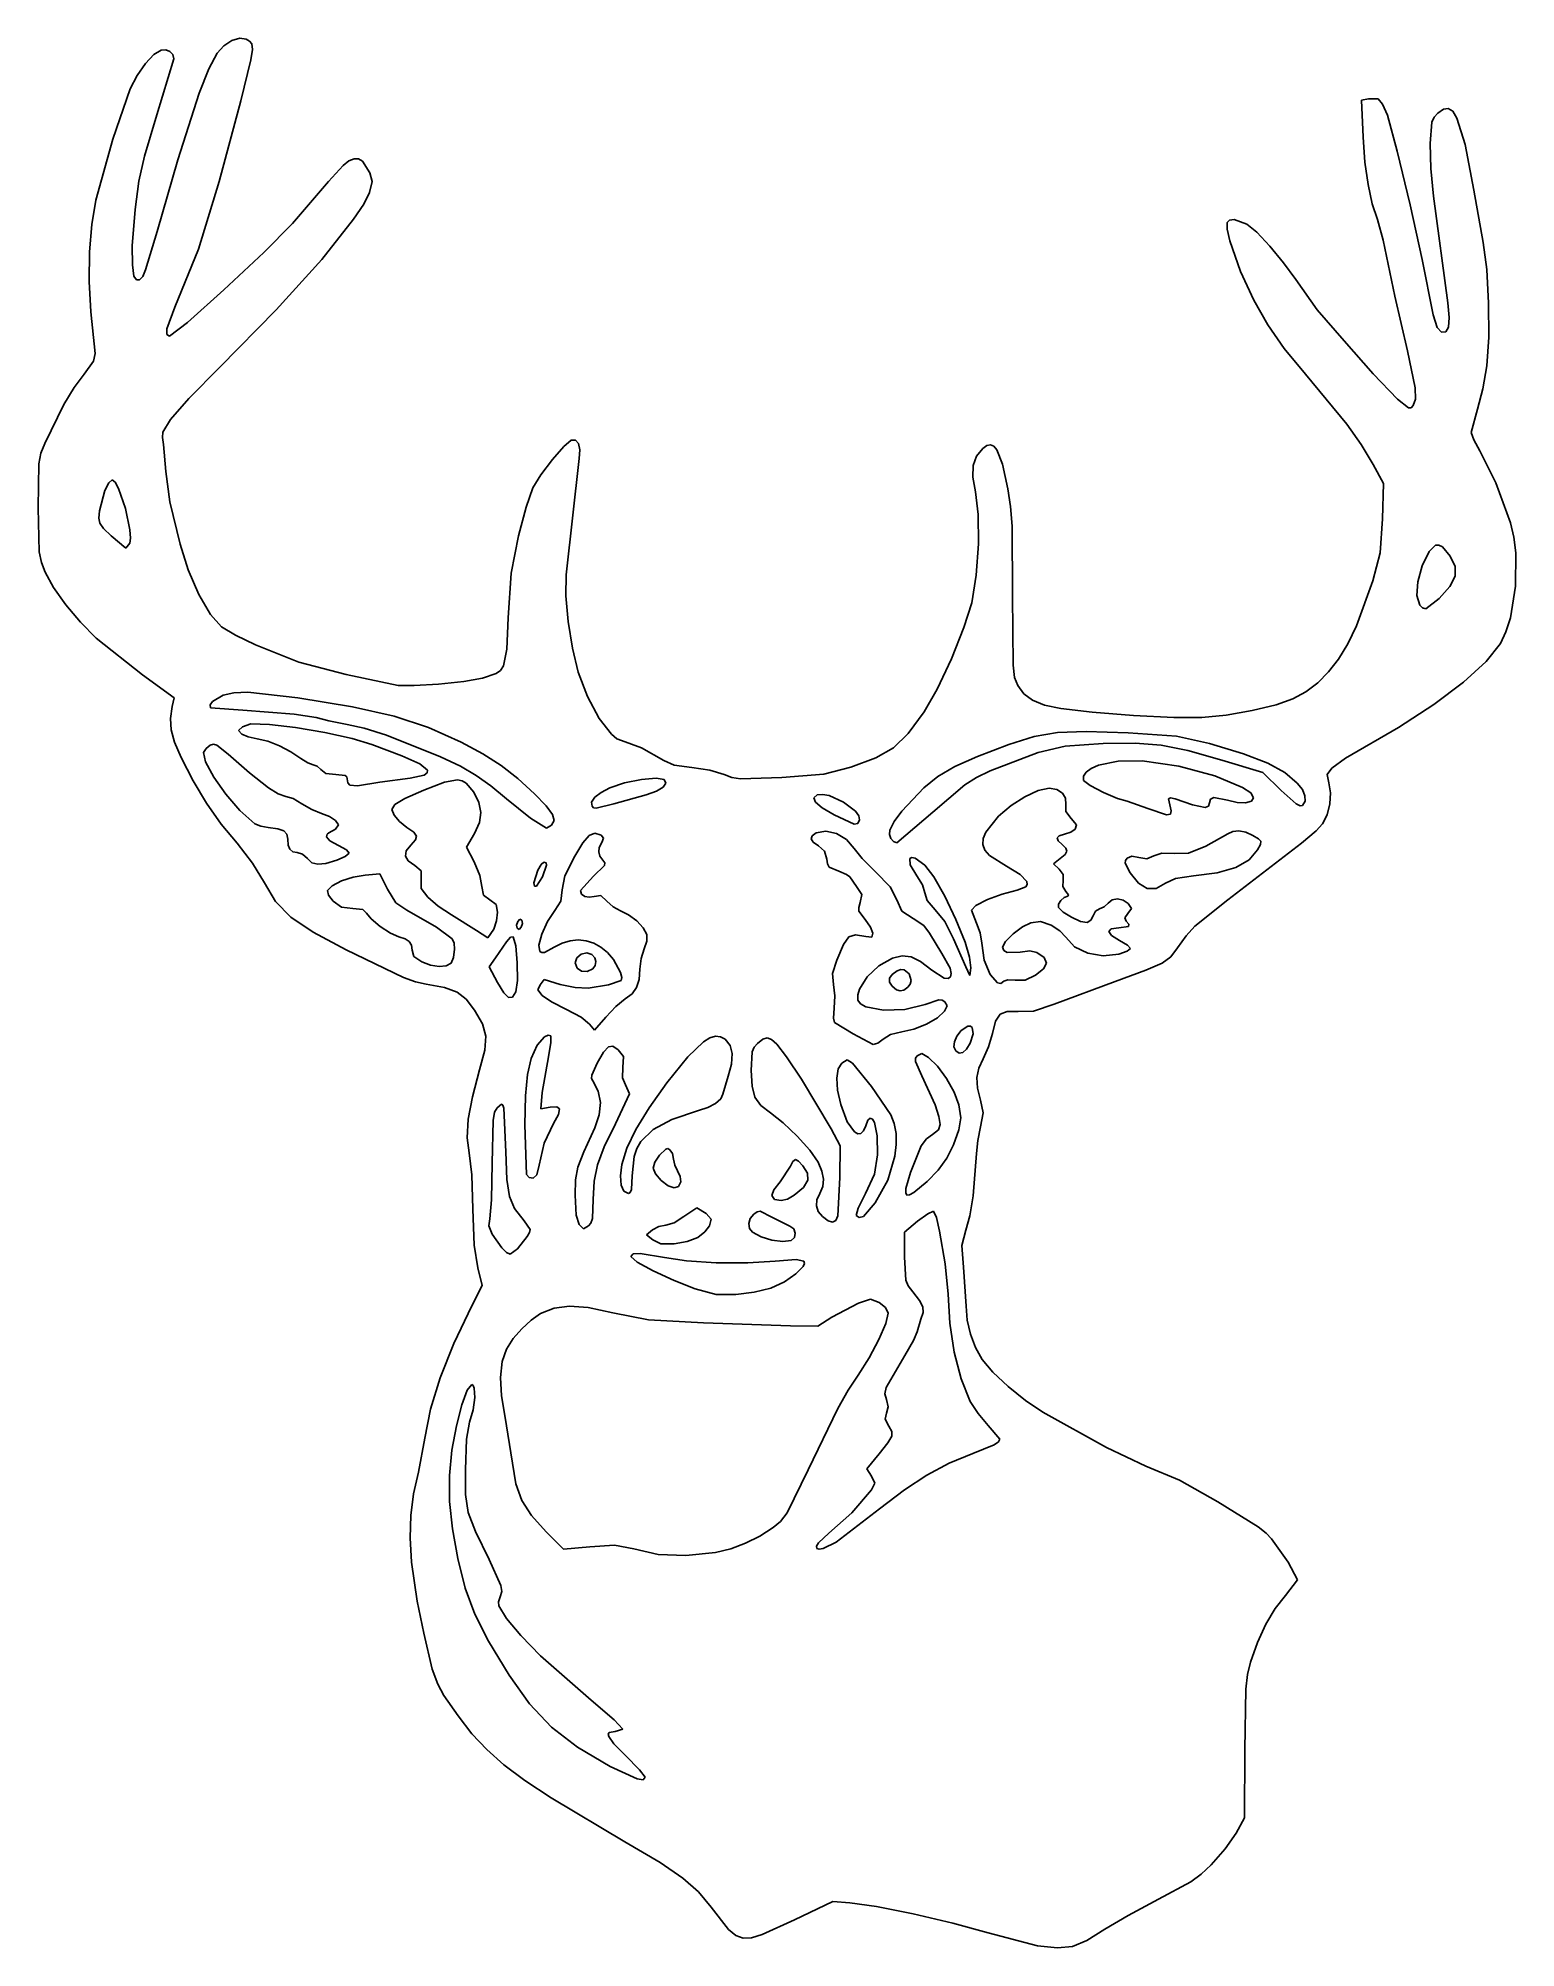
# Model space of a CAD drawing. Extents: x 8 to 155, y 23 to 213.
import ezdxf

# ---------------------------------------------------------------- set-up
doc = ezdxf.new("R2010")
doc.units = 0

msp = doc.modelspace()

# ---------------------------------------------------------------- linework, layer by layer
at = {"layer": 'Layer 1'}
for p, q in [((19.012133, 210.214024), (19.841873, 211.098515)), ((19.841873, 211.098515), (20.572824, 211.551897)), ((20.572824, 211.551897), (21.03295, 211.580443)), ((21.03295, 211.580443), (21.440297, 211.41717)), ((21.440297, 211.41717), (21.73131, 211.105315)), ((21.73131, 211.105315), (21.842437, 210.688118)), ((25.338724, 209.691633), (26.157247, 211.225048)), ((26.157247, 211.225048), (26.837256, 211.968505)), ((26.837256, 211.968505), (27.623881, 212.489691)), ((27.623881, 212.489691), (28.401788, 212.732304)), ((28.401788, 212.732304), (29.055647, 212.640037)), ((29.055647, 212.640037), (29.395078, 212.451592)), ((29.395078, 212.451592), (29.608228, 212.162735)), ((29.661634, 211.597287), (29.521829, 210.579068)), ((29.608228, 212.162735), (29.661634, 211.597287)), ((18.192011, 209.034073), (19.012133, 210.214024)), ((21.842437, 210.688118), (20.164684, 205.116013)), ((24.356835, 207.259559), (25.338724, 209.691633)), ((29.521829, 210.579068), (28.528731, 206.479602)), ((15.756455, 202.663633), (17.489915, 207.69431)), ((17.489915, 207.69431), (18.192011, 209.034073)), ((22.248945, 200.636761), (24.356835, 207.259559)), ((28.528731, 206.479602), (26.361216, 198.4549)), ((140.109956, 206.548952), (140.77819, 206.706649)), ((140.266539, 202.865569), (140.109956, 206.548952)), ((140.77819, 206.706649), (141.748121, 206.689024)), ((141.748121, 206.689024), (142.196256, 206.156439)), ((142.196256, 206.156439), (142.670486, 205.084408)), ((147.705705, 205.271909), (148.250682, 205.665427)), ((148.250682, 205.665427), (148.737666, 205.736739)), ((148.737666, 205.736739), (149.18156, 205.453848)), ((149.18156, 205.453848), (149.59727, 204.784755)), ((20.164684, 205.116013), (18.921487, 200.990253)), ((142.670486, 205.084408), (143.641846, 201.474522)), ((146.932272, 202.261861), (147.111244, 204.362535)), ((147.111244, 204.362535), (147.328594, 204.85738)), ((147.328594, 204.85738), (147.705705, 205.271909)), ((149.59727, 204.784755), (150.403757, 202.15997)), ((14.093193, 196.603043), (15.756455, 202.663633)), ((140.442879, 200.400627), (140.266539, 202.865569)), ((146.992159, 199.743712), (146.932272, 202.261861)), ((150.403757, 202.15997), (151.276366, 197.606398)), ((18.921487, 200.990253), (18.376519, 198.489585)), ((20.184497, 193.485104), (22.248945, 200.636761)), ((37.229988, 198.460319), (38.696365, 200.066446)), ((38.696365, 200.066446), (39.282898, 200.514931)), ((39.282898, 200.514931), (39.792081, 200.731391)), ((39.792081, 200.731391), (40.239231, 200.719095)), ((40.239231, 200.719095), (40.639664, 200.481312)), ((40.639664, 200.481312), (41.361645, 199.342368)), ((140.746815, 198.173205), (140.442879, 200.400627)), ((143.641846, 201.474522), (144.93137, 196.151824)), ((147.273704, 196.994057), (146.992159, 199.743712)), ((18.376519, 198.489585), (17.984808, 195.666966)), ((26.361216, 198.4549), (24.28497, 191.71335)), ((33.663551, 194.290319), (37.229988, 198.460319)), ((41.588087, 198.472422), (41.312615, 197.375253)), ((41.361645, 199.342368), (41.588087, 198.472422)), ((141.167593, 196.244956), (140.746815, 198.173205)), ((13.673124, 194.170945), (14.093193, 196.603043)), ((40.746482, 196.223472), (39.744353, 194.702314)), ((41.312615, 197.375253), (40.746482, 196.223472)), ((141.694462, 194.677537), (141.167593, 196.244956)), ((144.93137, 196.151824), (146.121385, 190.697169)), ((148.695159, 186.377603), (147.273704, 196.994057)), ((151.276366, 197.606398), (152.213781, 192.394174)), ((13.443461, 191.447757), (13.673124, 194.170945)), ((17.984808, 195.666966), (17.705538, 192.05751)), ((30.799135, 191.405678), (33.663551, 194.290319)), ((39.744353, 194.702314), (36.565159, 190.707342)), ((126.712339, 194.394213), (126.959115, 194.631111)), ((126.728751, 193.720903), (126.712339, 194.394213)), ((126.959115, 194.631111), (127.413586, 194.678881)), ((127.413586, 194.678881), (128.682694, 194.229078)), ((128.682694, 194.229078), (129.676418, 193.414911)), ((142.244046, 192.634972), (141.694462, 194.677537)), ((17.705538, 192.05751), (17.722598, 190.158487)), ((19.02874, 189.666849), (20.184497, 193.485104)), ((126.99597, 192.545346), (126.728751, 193.720903)), ((128.053643, 189.520314), (126.99597, 192.545346)), ((129.676418, 193.414911), (130.976494, 192.039911)), ((130.976494, 192.039911), (132.344469, 190.375704)), ((143.407951, 187.060736), (142.244046, 192.634972)), ((152.213781, 192.394174), (152.563187, 189.697307)), ((13.408387, 188.522688), (13.443461, 191.447757)), ((17.722598, 190.158487), (17.860247, 189.052843)), ((24.28497, 191.71335), (21.954702, 185.939481)), ((26.81759, 187.671038), (30.799135, 191.405678)), ((36.565159, 190.707342), (32.041143, 185.701279)), ((132.344469, 190.375704), (133.541889, 188.693916)), ((146.121385, 190.697169), (147.2177, 185.200956)), ((13.572082, 185.484945), (13.408387, 188.522688)), ((17.860247, 189.052843), (18.12636, 188.688739)), ((18.12636, 188.688739), (18.44146, 188.686335)), ((18.44146, 188.686335), (18.758077, 189.020686)), ((18.758077, 189.020686), (19.02874, 189.666849)), ((129.368091, 186.650814), (128.053643, 189.520314)), ((133.541889, 188.693916), (135.691984, 185.680272)), ((152.563187, 189.697307), (152.750868, 186.353101)), ((23.194824, 184.438622), (26.81759, 187.671038)), ((130.755, 184.196386), (129.368091, 186.650814)), ((144.663549, 181.606083), (143.407951, 187.060736)), ((148.809871, 184.929581), (148.695159, 186.377603)), ((152.750868, 186.353101), (152.759363, 182.9612)), ((13.99975, 181.355413), (13.572082, 185.484945)), ((21.954702, 185.939481), (21.15857, 183.785374)), ((21.406745, 183.060656), (23.194824, 184.438622)), ((32.041143, 185.701279), (26.438413, 179.995068)), ((135.691984, 185.680272), (138.370364, 182.592238)), ((147.2177, 185.200956), (147.645235, 183.940555)), ((148.742961, 183.971651), (148.809871, 184.929581)), ((21.15857, 183.785374), (21.151761, 183.242462)), ((21.151761, 183.242462), (21.406745, 183.060656)), ((132.410446, 181.847459), (130.755, 184.196386)), ((138.370364, 182.592238), (141.258143, 179.303005)), ((147.645235, 183.940555), (148.049271, 183.458254)), ((148.049271, 183.458254), (148.490677, 183.48686)), ((148.490677, 183.48686), (148.742961, 183.971651)), ((152.759363, 182.9612), (152.571207, 180.121247)), ((13.838436, 180.561187), (13.99975, 181.355413)), ((134.530505, 179.294463), (132.410446, 181.847459)), ((145.43492, 177.924673), (144.663549, 181.606083)), ((11.937239, 177.944912), (12.927576, 179.294767)), ((12.927576, 179.294767), (13.838436, 180.561187)), ((26.438413, 179.995068), (23.353111, 176.849416)), ((138.645188, 174.302892), (134.530505, 179.294463)), ((141.258143, 179.303005), (143.671107, 176.779964)), ((152.571207, 180.121247), (152.170614, 177.818042)), ((10.903168, 176.262343), (11.937239, 177.944912)), ((23.353111, 176.849416), (21.524667, 174.782844)), ((145.461074, 176.807868), (145.43492, 177.924673)), ((152.170614, 177.818042), (151.641931, 175.7943)), ((8.98636, 172.393779), (10.903168, 176.262343)), ((143.671107, 176.779964), (144.77247, 175.93573)), ((144.77247, 175.93573), (145.028783, 175.936512)), ((145.028783, 175.936512), (145.249471, 176.1557)), ((145.249471, 176.1557), (145.461074, 176.807868)), ((151.641931, 175.7943), (151.019408, 173.484712)), ((20.757958, 173.497101), (20.711605, 172.976877)), ((21.524667, 174.782844), (20.757958, 173.497101)), ((140.05679, 172.273164), (138.645188, 174.302892)), ((151.019408, 173.484712), (151.266317, 172.750605)), ((8.414847, 170.363771), (8.611567, 171.406392)), ((8.611567, 171.406392), (8.98636, 172.393779)), ((20.711605, 172.976877), (20.814733, 172.272565)), ((20.814733, 172.272565), (21.051411, 169.605844)), ((59.545904, 170.778303), (60.67304, 172.08387)), ((60.67304, 172.08387), (61.421699, 172.724707)), ((61.421699, 172.724707), (61.849518, 172.725097)), ((61.849518, 172.725097), (62.133346, 172.393271)), ((62.133346, 172.393271), (62.257864, 171.765235)), ((62.257864, 171.765235), (62.207755, 170.876993)), ((101.445945, 170.195879), (101.770399, 171.132901)), ((101.770399, 171.132901), (102.392446, 171.889505)), ((102.392446, 171.889505), (102.793623, 172.168432)), ((102.793623, 172.168432), (103.153945, 172.247869)), ((103.153945, 172.247869), (103.4809, 172.115657)), ((103.4809, 172.115657), (103.781973, 171.759638)), ((103.781973, 171.759638), (104.336422, 170.327545)), ((141.2469, 170.273427), (140.05679, 172.273164)), ((151.266317, 172.750605), (151.863637, 171.666493)), ((151.863637, 171.666493), (153.470799, 168.480502)), ((8.339966, 165.969411), (8.414847, 170.363771)), ((21.051411, 169.605844), (21.44863, 166.575483)), ((57.60451, 167.975071), (58.402369, 169.258529)), ((58.402369, 169.258529), (59.545904, 170.778303)), ((62.207755, 170.876993), (60.899641, 159.302614)), ((101.410312, 169.027125), (101.445945, 170.195879)), ((104.336422, 170.327545), (104.877184, 167.854325)), ((142.282034, 168.393703), (141.2469, 170.273427)), ((14.975092, 167.696632), (14.435499, 165.68989)), ((15.358015, 168.455434), (14.975092, 167.696632)), ((15.69564, 168.757343), (15.358015, 168.455434)), ((15.993351, 168.520224), (15.69564, 168.757343)), ((16.334861, 167.88799), (15.993351, 168.520224)), ((17.017111, 165.912932), (16.334861, 167.88799)), ((56.91429, 166.041767), (57.60451, 167.975071)), ((101.654726, 167.575323), (101.410312, 169.027125)), ((101.937493, 165.310744), (101.654726, 167.575323)), ((104.877184, 167.854325), (105.151028, 166.095144)), ((142.178315, 164.878481), (142.282034, 168.393703)), ((153.470799, 168.480502), (154.928861, 164.48821)), ((8.452374, 161.580707), (8.339966, 165.969411)), ((14.435499, 165.68989), (14.377895, 164.947029)), ((17.478051, 163.781665), (17.017111, 165.912932)), ((21.44863, 166.575483), (22.472335, 162.357429)), ((56.146689, 163.188774), (56.91429, 166.041767)), ((105.151028, 166.095144), (105.303387, 164.155275)), ((14.377895, 164.947029), (14.482322, 164.437149)), ((14.482322, 164.437149), (14.856559, 163.931606)), ((14.856559, 163.931606), (15.608385, 163.201756)), ((17.542925, 162.954173), (17.478051, 163.781665)), ((101.961298, 162.377743), (101.937493, 165.310744)), ((105.303387, 164.155275), (105.358077, 157.197857)), ((141.949248, 161.507827), (142.178315, 164.878481)), ((154.928861, 164.48821), (155.265448, 163.053876)), ((15.608385, 163.201756), (17.051227, 161.969331)), ((17.051227, 161.969331), (17.453344, 162.443691)), ((17.453344, 162.443691), (17.542925, 162.954173)), ((17.453344, 162.443691), (17.453344, 162.443691)), ((22.472335, 162.357429), (23.267359, 159.797413)), ((55.442068, 159.471337), (56.146689, 163.188774)), ((101.742381, 159.278371), (101.961298, 162.377743)), ((146.829951, 161.63514), (146.149969, 160.202629)), ((147.472297, 162.255192), (146.829951, 161.63514)), ((147.801676, 162.2682), (147.472297, 162.255192)), ((148.148428, 162.087279), (147.801676, 162.2682)), ((148.929765, 161.155891), (148.148428, 162.087279)), ((155.265448, 163.053876), (155.460557, 161.486409)), ((8.657715, 160.543341), (8.452374, 161.580707)), ((9.03985, 159.569872), (8.657715, 160.543341)), ((23.267359, 159.797413), (24.328346, 157.350377)), ((141.235156, 158.696541), (141.949248, 161.507827)), ((146.149969, 160.202629), (145.701147, 158.614078)), ((149.415218, 160.127331), (148.929765, 161.155891)), ((149.414196, 159.155684), (149.415218, 160.127331)), ((155.460557, 161.486409), (155.445276, 158.178955)), ((9.872128, 158.052653), (9.03985, 159.569872)), ((11.089746, 156.32607), (9.872128, 158.052653)), ((55.145889, 155.029213), (55.442068, 159.471337)), ((60.899641, 159.302614), (60.883937, 157.197774)), ((101.296981, 156.514679), (101.742381, 159.278371)), ((139.599678, 154.238158), (141.235156, 158.696541)), ((145.701147, 158.614078), (145.620645, 157.239964)), ((147.837694, 156.938932), (148.89794, 158.129901)), ((148.89794, 158.129901), (149.414196, 159.155684)), ((155.445276, 158.178955), (154.920884, 155.019611)), ((12.547411, 154.578785), (11.089746, 156.32607)), ((24.328346, 157.350377), (25.488852, 155.349571)), ((60.883937, 157.197774), (61.107509, 154.656725)), ((100.518434, 154.045372), (101.296981, 156.514679)), ((105.358077, 157.197857), (105.398902, 150.311053)), ((145.620645, 157.239964), (145.892638, 156.273677)), ((145.892638, 156.273677), (146.155876, 156.003903)), ((146.155876, 156.003903), (146.501304, 155.908606)), ((146.501304, 155.908606), (147.837694, 156.938932)), ((147.837694, 156.938932), (147.837694, 156.938932)), ((14.099832, 152.99946), (12.547411, 154.578785)), ((25.488852, 155.349571), (26.582435, 154.128244)), ((26.582435, 154.128244), (27.970554, 153.306408)), ((54.989818, 151.913466), (55.145889, 155.029213)), ((61.107509, 154.656725), (61.528705, 152.014331)), ((99.261765, 150.941183), (100.518434, 154.045372)), ((138.733473, 152.449859), (139.599678, 154.238158)), ((154.920884, 155.019611), (154.479606, 153.63728)), ((18.716247, 149.363024), (14.099832, 152.99946)), ((27.970554, 153.306408), (29.970721, 152.327507)), ((29.970721, 152.327507), (34.287697, 150.595226)), ((137.81305, 150.923216), (138.733473, 152.449859)), ((153.92525, 152.462137), (152.524386, 150.683501)), ((154.479606, 153.63728), (153.92525, 152.462137)), ((34.287697, 150.595226), (39.018053, 149.366638)), ((54.371061, 149.786717), (54.668904, 150.249751)), ((54.668904, 150.249751), (54.989818, 151.913466)), ((61.528705, 152.014331), (62.10587, 149.605452)), ((97.835642, 147.908227), (99.261765, 150.941183)), ((105.398902, 150.311053), (105.561895, 149.076193)), ((136.821977, 149.634023), (137.81305, 150.923216)), ((152.524386, 150.683501), (150.267186, 148.618081)), ((21.888617, 147.059949), (18.716247, 149.363024)), ((39.018053, 149.366638), (44.184367, 148.301665)), ((44.184367, 148.301665), (45.769501, 148.271009)), ((45.769501, 148.271009), (48.197041, 148.425745)), ((48.197041, 148.425745), (50.713468, 148.700425)), ((50.713468, 148.700425), (52.56526, 149.029603)), ((52.56526, 149.029603), (53.941325, 149.475864)), ((53.941325, 149.475864), (54.371061, 149.786717)), ((62.10587, 149.605452), (63.022877, 147.191798)), ((105.561895, 149.076193), (105.879141, 148.303163)), ((105.879141, 148.303163), (106.48161, 147.459177)), ((134.562157, 147.671168), (135.743823, 148.558075)), ((135.743823, 148.558075), (136.821977, 149.634023)), ((150.267186, 148.618081), (147.303354, 146.389012)), ((21.693777, 146.211448), (21.888617, 147.059949)), ((25.681857, 146.695662), (25.449461, 146.350179)), ((26.758468, 147.328374), (25.681857, 146.695662)), ((27.822965, 147.57082), (26.758468, 147.328374)), ((29.219003, 147.612221), (27.822965, 147.57082)), ((34.200431, 147.046659), (29.219003, 147.612221)), ((39.63244, 146.167045), (34.200431, 147.046659)), ((63.022877, 147.191798), (64.202426, 145.00881)), ((96.548739, 145.652617), (97.835642, 147.908227)), ((106.48161, 147.459177), (107.34886, 146.816708)), ((107.34886, 146.816708), (108.548799, 146.338956)), ((131.584218, 146.365665), (133.260547, 146.949095)), ((133.260547, 146.949095), (134.562157, 147.671168)), ((21.505459, 145.006518), (21.693777, 146.211448)), ((21.565766, 143.886167), (21.505459, 145.006518)), ((25.449461, 146.350179), (25.510778, 146.075431)), ((25.510778, 146.075431), (28.724538, 145.838367)), ((28.724538, 145.838367), (33.83595, 145.429619)), ((33.83595, 145.429619), (36.024655, 145.102839)), ((36.024655, 145.102839), (37.273233, 144.780516)), ((37.273233, 144.780516), (39.117072, 144.395884)), ((43.777955, 145.242736), (39.63244, 146.167045)), ((47.200003, 144.121548), (43.777955, 145.242736)), ((64.202426, 145.00881), (65.409565, 143.427092)), ((94.966156, 143.508952), (96.548739, 145.652617)), ((108.548799, 146.338956), (110.149338, 145.989122)), ((110.149338, 145.989122), (113.280683, 145.618522)), ((113.280683, 145.618522), (117.39198, 145.298345)), ((117.39198, 145.298345), (121.394894, 145.098358)), ((121.394894, 145.098358), (124.201092, 145.088331)), ((124.201092, 145.088331), (126.616015, 145.345222)), ((126.616015, 145.345222), (129.223215, 145.80102)), ((129.223215, 145.80102), (131.584218, 146.365665)), ((147.303354, 146.389012), (143.782593, 144.119431)), ((21.908317, 142.654074), (21.565766, 143.886167)), ((22.566734, 141.113916), (21.908317, 142.654074)), ((28.674941, 144.173722), (28.299512, 143.795214)), ((28.299512, 143.795214), (28.612149, 143.456251)), ((28.612149, 143.456251), (29.253381, 143.179122)), ((29.515486, 144.456191), (28.674941, 144.173722)), ((29.253381, 143.179122), (30.159127, 142.977514)), ((31.381364, 144.410136), (29.515486, 144.456191)), ((30.159127, 142.977514), (31.200276, 142.729582)), ((31.200276, 142.729582), (32.361111, 142.279609)), ((33.969913, 144.117575), (31.381364, 144.410136)), ((36.886859, 143.617745), (33.969913, 144.117575)), ((39.595788, 143.015708), (36.886859, 143.617745)), ((39.117072, 144.395884), (40.799043, 144.041506)), ((41.560284, 142.416524), (39.595788, 143.015708)), ((40.799043, 144.041506), (43.018462, 143.350792)), ((43.018462, 143.350792), (48.398966, 141.191872)), ((50.46161, 142.651297), (47.200003, 144.121548)), ((52.609409, 141.494674), (50.46161, 142.651297)), ((65.409565, 143.427092), (65.950059, 142.977523)), ((65.950059, 142.977523), (66.409344, 142.817249)), ((66.409344, 142.817249), (68.397944, 142.08238)), ((93.505618, 142.089784), (94.966156, 143.508952)), ((107.511801, 143.20463), (104.992734, 142.400398)), ((109.827421, 143.618471), (107.511801, 143.20463)), ((112.690746, 143.716106), (109.827421, 143.618471)), ((116.852929, 143.571719), (112.690746, 143.716106)), ((121.663467, 143.234098), (116.852929, 143.571719)), ((124.974584, 142.495916), (121.663467, 143.234098)), ((143.782593, 144.119431), (138.510679, 141.051497)), ((23.754236, 138.804024), (22.566734, 141.113916)), ((25.07237, 142.023163), (24.807497, 141.605327)), ((24.807497, 141.605327), (25.007871, 140.675188)), ((25.479135, 142.346203), (25.07237, 142.023163)), ((25.786922, 142.434817), (25.479135, 142.346203)), ((26.123974, 142.343943), (25.786922, 142.434817)), ((27.249772, 141.436838), (26.123974, 142.343943)), ((29.367263, 139.600339), (27.249772, 141.436838)), ((32.361111, 142.279609), (33.505743, 141.688933)), ((33.505743, 141.688933), (34.498286, 141.018892)), ((34.498286, 141.018892), (35.184303, 140.576961)), ((44.550434, 141.277484), (41.560284, 142.416524)), ((46.349724, 140.495351), (44.550434, 141.277484)), ((48.398966, 141.191872), (50.380827, 140.244261)), ((54.433085, 140.328305), (52.609409, 141.494674)), ((68.397944, 142.08238), (70.643919, 140.83236)), ((70.643919, 140.83236), (71.645601, 140.369563)), ((89.26508, 140.151979), (91.745725, 141.076873)), ((91.745725, 141.076873), (93.505618, 142.089784)), ((101.868475, 141.227524), (99.605898, 140.216271)), ((104.992734, 142.400398), (101.868475, 141.227524)), ((103.125273, 139.788717), (107.914875, 141.605866)), ((107.914875, 141.605866), (110.589891, 142.260972)), ((110.589891, 142.260972), (114.360633, 142.500562)), ((115.875691, 140.748329), (113.914126, 140.339044)), ((114.360633, 142.500562), (117.572624, 142.540283)), ((118.262699, 140.792319), (115.875691, 140.748329)), ((117.572624, 142.540283), (120.164279, 142.341271)), ((121.900874, 140.253433), (118.262699, 140.792319)), ((120.164279, 142.341271), (122.808753, 141.809588)), ((122.808753, 141.809588), (126.179199, 140.851297)), ((128.363019, 141.47561), (124.974584, 142.495916)), ((126.179199, 140.851297), (130.26011, 139.610979)), ((130.781231, 140.556868), (128.363019, 141.47561)), ((138.510679, 141.051497), (137.13059, 140.071021)), ((25.097021, 136.582958), (23.754236, 138.804024)), ((25.007871, 140.675188), (25.821346, 139.174936)), ((25.821346, 139.174936), (27.0303, 137.451456)), ((31.284494, 138.085158), (29.367263, 139.600339)), ((35.184303, 140.576961), (35.723043, 140.393149)), ((35.723043, 140.393149), (36.12405, 140.250722)), ((36.12405, 140.250722), (36.478932, 139.908291)), ((36.478932, 139.908291), (36.981063, 139.527881)), ((36.981063, 139.527881), (37.959022, 139.423434)), ((37.959022, 139.423434), (38.8947, 139.338088)), ((38.8947, 139.338088), (39.069872, 139.202418)), ((39.069872, 139.202418), (39.117072, 138.978981)), ((39.117072, 138.978981), (39.17349, 138.586532)), ((42.339951, 138.660973), (45.385437, 139.068782)), ((45.385437, 139.068782), (46.77689, 139.365437)), ((47.095098, 139.849481), (46.349724, 140.495351)), ((46.77689, 139.365437), (47.069546, 139.585633)), ((47.069546, 139.585633), (47.095098, 139.849481)), ((50.089167, 138.889951), (48.779913, 138.650409)), ((50.56188, 138.799354), (50.089167, 138.889951)), ((50.380827, 140.244261), (51.963719, 139.338707)), ((50.963105, 138.566601), (50.56188, 138.799354)), ((51.963719, 139.338707), (53.407903, 138.308804)), ((56.091951, 139.039893), (54.433085, 140.328305)), ((57.745317, 137.517144), (56.091951, 139.039893)), ((68.413006, 138.923643), (66.718535, 138.580816)), ((69.883256, 139.065514), (68.413006, 138.923643)), ((70.677016, 138.937162), (69.883256, 139.065514)), ((70.827086, 138.565331), (70.677016, 138.937162)), ((71.645601, 140.369563), (73.409192, 140.122952)), ((73.409192, 140.122952), (75.229319, 139.857992)), ((75.229319, 139.857992), (76.644678, 139.417388)), ((76.644678, 139.417388), (77.40463, 139.114616)), ((77.40463, 139.114616), (78.278482, 138.982706)), ((78.278482, 138.982706), (82.387807, 139.130614)), ((82.387807, 139.130614), (86.574041, 139.469155)), ((86.574041, 139.469155), (89.26508, 140.151979)), ((97.918817, 139.22127), (96.52105, 138.097153)), ((99.605898, 140.216271), (97.918817, 139.22127)), ((100.587561, 138.403425), (101.750942, 139.130128)), ((101.750942, 139.130128), (103.125273, 139.788717)), ((112.669513, 139.663131), (112.407161, 139.256023)), ((112.407161, 139.256023), (112.433362, 138.819258)), ((112.433362, 138.819258), (113.081978, 138.321789)), ((113.183981, 140.02825), (112.669513, 139.663131)), ((113.914126, 140.339044), (113.183981, 140.02825)), ((125.503161, 139.280403), (121.900874, 140.253433)), ((128.258968, 138.142369), (125.503161, 139.280403)), ((130.26011, 139.610979), (132.096092, 137.837395)), ((132.478838, 139.627612), (130.781231, 140.556868)), ((133.705456, 138.575765), (132.478838, 139.627612)), ((137.13059, 140.071021), (136.668867, 139.418412)), ((136.668867, 139.418412), (136.831262, 138.584968)), ((27.0303, 137.451456), (28.417111, 135.851635)), ((32.224757, 137.487092), (31.284494, 138.085158)), ((32.989399, 137.241574), (32.224757, 137.487092)), ((33.728737, 137.028096), (32.989399, 137.241574)), ((34.604297, 136.514843), (33.728737, 137.028096)), ((39.17349, 138.586532), (39.353339, 138.347793)), ((39.353339, 138.347793), (40.146927, 138.288835)), ((40.146927, 138.288835), (42.339951, 138.660973)), ((42.339951, 138.660973), (42.339951, 138.660973)), ((44.847939, 137.022627), (43.852695, 136.436118)), ((46.736615, 137.859445), (44.847939, 137.022627)), ((48.779913, 138.650409), (46.736615, 137.859445)), ((51.700455, 137.668892), (50.963105, 138.566601)), ((52.227583, 136.637802), (51.700455, 137.668892)), ((53.407903, 138.308804), (54.973641, 136.988146)), ((54.973641, 136.988146), (57.36738, 135.073674)), ((58.924603, 136.291809), (57.745317, 137.517144)), ((63.760821, 137.153237), (63.44569, 136.675248)), ((64.379904, 137.647894), (63.760821, 137.153237)), ((65.252112, 138.106302), (64.379904, 137.647894)), ((66.718535, 138.580816), (65.252112, 138.106302)), ((65.655306, 136.504446), (68.875859, 137.413557)), ((68.875859, 137.413557), (69.893306, 137.775444)), ((69.893306, 137.775444), (70.554782, 138.16873)), ((70.554782, 138.16873), (70.827086, 138.565331)), ((85.913584, 137.39644), (85.564856, 137.110489)), ((85.564856, 137.110489), (85.72617, 136.685668)), ((86.433378, 137.448964), (85.913584, 137.39644)), ((87.085636, 137.320632), (86.433378, 137.448964)), ((88.526374, 136.675556), (87.085636, 137.320632)), ((96.52105, 138.097153), (94.318881, 135.770214)), ((97.414464, 135.681968), (100.587561, 138.403425)), ((106.575917, 137.218453), (105.200667, 136.3304)), ((107.906409, 137.825091), (106.575917, 137.218453)), ((109.00995, 138.049669), (107.906409, 137.825091)), ((109.758378, 137.922174), (109.00995, 138.049669)), ((110.318232, 137.576064), (109.758378, 137.922174)), ((110.633734, 137.065899), (110.318232, 137.576064)), ((110.649106, 136.446243), (110.633734, 137.065899)), ((113.081978, 138.321789), (114.396284, 137.632256)), ((114.396284, 137.632256), (115.8103, 137.020589)), ((115.8103, 137.020589), (116.758048, 136.756716)), ((120.893572, 137.010938), (121.08549, 137.112557)), ((121.136345, 135.801396), (120.893572, 137.010938)), ((121.08549, 137.112557), (121.530172, 137.013879)), ((121.530172, 137.013879), (123.264329, 136.402058)), ((124.974584, 136.613584), (125.071902, 136.972842)), ((125.071902, 136.972842), (125.382273, 137.131647)), ((125.382273, 137.131647), (126.75268, 136.863421)), ((129.066131, 137.595581), (128.258968, 138.142369)), ((129.357701, 137.108469), (129.066131, 137.595581)), ((129.138863, 136.762543), (129.357701, 137.108469)), ((132.096092, 137.837395), (133.590018, 136.517114)), ((134.209083, 137.918539), (133.705456, 138.575765)), ((134.468435, 137.303996), (134.209083, 137.918539)), ((134.475732, 136.765778), (134.468435, 137.303996)), ((136.831262, 138.584968), (137.008233, 137.608087)), ((137.008233, 137.608087), (136.95025, 136.501752)), ((26.566851, 134.49399), (25.097021, 136.582958)), ((28.417111, 135.851635), (29.924311, 134.505658)), ((35.571901, 135.930512), (34.604297, 136.514843)), ((36.532532, 135.546149), (35.571901, 135.930512)), ((37.3367, 135.240999), (36.532532, 135.546149)), ((37.928121, 134.847118), (37.3367, 135.240999)), ((43.852695, 136.436118), (43.557033, 135.936876)), ((43.557033, 135.936876), (43.767101, 135.361855)), ((43.767101, 135.361855), (44.306326, 134.733238)), ((52.414674, 135.655955), (52.227583, 136.637802)), ((52.262962, 134.654107), (52.414674, 135.655955)), ((57.36738, 135.073674), (58.938194, 134.089998)), ((59.556684, 135.439546), (58.924603, 136.291809)), ((59.70528, 134.842023), (59.556684, 135.439546)), ((63.44569, 136.675248), (63.485336, 136.266846)), ((63.485336, 136.266846), (63.635195, 136.094635)), ((63.635195, 136.094635), (63.911583, 136.062025)), ((63.911583, 136.062025), (65.655306, 136.504446)), ((65.655306, 136.504446), (65.655306, 136.504446)), ((85.72617, 136.685668), (86.400091, 136.118934)), ((86.400091, 136.118934), (87.589182, 135.407245)), ((87.589182, 135.407245), (89.567694, 134.490726)), ((89.713464, 135.769526), (88.526374, 136.675556)), ((90.048661, 135.315003), (89.713464, 135.769526)), ((90.124571, 134.910858), (90.048661, 135.315003)), ((94.318881, 135.770214), (93.569121, 134.733315)), ((93.834596, 132.635422), (97.414464, 135.681968)), ((97.414464, 135.681968), (97.414464, 135.681968)), ((103.962852, 135.261579), (102.696706, 133.699935)), ((105.200667, 136.3304), (103.962852, 135.261579)), ((110.66032, 135.744131), (110.649106, 136.446243)), ((111.194305, 135.046322), (110.66032, 135.744131)), ((111.704805, 134.415922), (111.194305, 135.046322)), ((116.758048, 136.756716), (118.827965, 136.026319)), ((118.827965, 136.026319), (120.6802, 135.403437)), ((120.6802, 135.403437), (121.086142, 135.474485)), ((121.086142, 135.474485), (121.136345, 135.801396)), ((121.136345, 135.801396), (121.136345, 135.801396)), ((123.264329, 136.402058), (124.523142, 136.131704)), ((124.523142, 136.131704), (124.858739, 136.279722)), ((124.858739, 136.279722), (124.974584, 136.613584)), ((126.75268, 136.863421), (127.724302, 136.629479)), ((127.724302, 136.629479), (128.557046, 136.599367)), ((128.557046, 136.599367), (129.138863, 136.762543)), ((133.590018, 136.517114), (133.991399, 136.300812)), ((133.991399, 136.300812), (134.223193, 136.337528)), ((134.223193, 136.337528), (134.475732, 136.765778)), ((136.680392, 135.420002), (136.221741, 134.516876)), ((136.95025, 136.501752), (136.680392, 135.420002)), ((28.135485, 132.580397), (26.566851, 134.49399)), ((29.924311, 134.505658), (30.509277, 134.266822)), ((30.509277, 134.266822), (31.253247, 134.155053)), ((31.253247, 134.155053), (32.193163, 134.016316)), ((32.193163, 134.016316), (32.787018, 133.800927)), ((32.787018, 133.800927), (33.09742, 133.47114)), ((33.09742, 133.47114), (33.186974, 132.989207)), ((37.054429, 133.227863), (37.124757, 133.494313)), ((37.391247, 132.818602), (37.054429, 133.227863)), ((37.124757, 133.494313), (37.293844, 133.605137)), ((37.293844, 133.605137), (37.950648, 133.997593)), ((38.235644, 134.40003), (37.928121, 134.847118)), ((37.950648, 133.997593), (38.235644, 134.40003)), ((44.306326, 134.733238), (45.0538, 134.141495)), ((45.0538, 134.141495), (45.725564, 133.671071)), ((45.725564, 133.671071), (45.997206, 133.297072)), ((45.997206, 133.297072), (45.893008, 132.908978)), ((50.997999, 132.19625), (51.773684, 133.563016)), ((51.773684, 133.563016), (52.262962, 134.654107)), ((58.938194, 134.089998), (59.434106, 134.38091)), ((59.434106, 134.38091), (59.70528, 134.842023)), ((59.434106, 134.38091), (59.434106, 134.38091)), ((63.205905, 133.365045), (62.566284, 132.631192)), ((63.777602, 133.584764), (63.205905, 133.365045)), ((64.384448, 133.371494), (63.777602, 133.584764)), ((64.635794, 133.086846), (64.384448, 133.371494)), ((64.448907, 132.646107), (64.635794, 133.086846)), ((85.404794, 133.327465), (85.302679, 133.014272)), ((85.81587, 133.620987), (85.404794, 133.327465)), ((86.765667, 133.795701), (85.81587, 133.620987)), ((87.835735, 133.541775), (86.765667, 133.795701)), ((88.834278, 132.938671), (87.835735, 133.541775)), ((89.567694, 134.490726), (89.955641, 134.547062)), ((89.955641, 134.547062), (90.124571, 134.910858)), ((90.124571, 134.910858), (90.124571, 134.910858)), ((93.146555, 133.896537), (93.105998, 133.462936)), ((93.105998, 133.462936), (93.235798, 133.055711)), ((93.569121, 134.733315), (93.146555, 133.896537)), ((102.696706, 133.699935), (102.421638, 133.044382)), ((109.799578, 133.114677), (110.006844, 133.323594)), ((109.891654, 132.832971), (109.799578, 133.114677)), ((110.006844, 133.323594), (110.51827, 133.480243)), ((110.51827, 133.480243), (111.144482, 133.695278)), ((111.144482, 133.695278), (111.588897, 133.993128)), ((111.588897, 133.993128), (111.704805, 134.415922)), ((126.799698, 133.504878), (124.587841, 132.288458)), ((127.290334, 133.764328), (126.799698, 133.504878)), ((127.889792, 133.826423), (127.290334, 133.764328)), ((128.567589, 133.692866), (127.889792, 133.826423)), ((129.293245, 133.365364), (128.567589, 133.692866)), ((129.843058, 133.034061), (129.293245, 133.365364)), ((135.574767, 133.820801), (134.106105, 132.58408)), ((136.221741, 134.516876), (135.574767, 133.820801)), ((29.691266, 130.592712), (28.135485, 132.580397)), ((33.186974, 132.989207), (33.240811, 132.393347)), ((33.240811, 132.393347), (33.407543, 131.981622)), ((33.407543, 131.981622), (33.695003, 131.742813)), ((33.695003, 131.742813), (34.111023, 131.665703)), ((34.111023, 131.665703), (34.67025, 131.499273)), ((34.67025, 131.499273), (35.144411, 131.059634)), ((38.229884, 132.361686), (37.391247, 132.818602)), ((38.064454, 130.890995), (38.898492, 131.265136)), ((39.030391, 131.932575), (38.229884, 132.361686)), ((38.898492, 131.265136), (39.304369, 131.587423)), ((39.304369, 131.587423), (39.030391, 131.932575)), ((44.987213, 131.818364), (44.900667, 131.30394)), ((44.900667, 131.30394), (45.182775, 130.826837)), ((45.437253, 132.39627), (44.987213, 131.818364)), ((45.893008, 132.908978), (45.437253, 132.39627)), ((51.761125, 130.71497), (50.997999, 132.19625)), ((61.755663, 131.302063), (60.776454, 129.324376)), ((62.566284, 132.631192), (61.755663, 131.302063)), ((64.145625, 131.722101), (64.2092, 132.1677)), ((64.258571, 131.302475), (64.145625, 131.722101)), ((64.2092, 132.1677), (64.448907, 132.646107)), ((64.54843, 130.901988), (64.258571, 131.302475)), ((85.302679, 133.014272), (85.509934, 132.67889)), ((85.509934, 132.67889), (86.026966, 132.318802)), ((86.026966, 132.318802), (86.641568, 131.799416)), ((86.641568, 131.799416), (86.864918, 131.01252)), ((89.569499, 132.065849), (88.834278, 132.938671)), ((90.36801, 131.076844), (89.569499, 132.065849)), ((93.235798, 133.055711), (93.492986, 132.75362)), ((93.492986, 132.75362), (93.834596, 132.635422)), ((102.421638, 133.044382), (102.389019, 132.448174)), ((102.389019, 132.448174), (102.601684, 131.893183)), ((102.601684, 131.893183), (103.062468, 131.361285)), ((103.062468, 131.361285), (104.739734, 130.294259)), ((110.278254, 132.457955), (109.891654, 132.832971)), ((110.107146, 131.047806), (110.57648, 131.451108)), ((110.654375, 132.093053), (110.278254, 132.457955)), ((110.57648, 131.451108), (110.756337, 131.77848)), ((110.756337, 131.77848), (110.654375, 132.093053)), ((117.225623, 131.307225), (116.766154, 131.081938)), ((117.943049, 131.167505), (117.225623, 131.307225)), ((119.4121, 131.312567), (118.720683, 131.034799)), ((120.221943, 131.602506), (119.4121, 131.312567)), ((121.429486, 131.568142), (120.221943, 131.602506)), ((122.85657, 131.582112), (121.429486, 131.568142)), ((124.587841, 132.288458), (122.85657, 131.582112)), ((134.106105, 132.58408), (126.779398, 126.945729)), ((128.902658, 130.926349), (129.748336, 131.915208)), ((129.748336, 131.915208), (130.026041, 132.450984)), ((130.072469, 132.776601), (129.843058, 133.034061)), ((130.026041, 132.450984), (130.072469, 132.776601)), ((30.866374, 128.635342), (29.691266, 130.592712)), ((35.144411, 131.059634), (35.580265, 130.646397)), ((35.580265, 130.646397), (36.174344, 130.482732)), ((36.174344, 130.482732), (36.983466, 130.565359)), ((36.983466, 130.565359), (38.064454, 130.890995)), ((38.064454, 130.890995), (38.064454, 130.890995)), ((40.903223, 129.416215), (39.697867, 129.205832)), ((42.339951, 129.537229), (40.903223, 129.416215)), ((43.113444, 127.995355), (42.339951, 129.537229)), ((45.182775, 130.826837), (45.838697, 130.360891)), ((45.838697, 130.360891), (46.480668, 129.845814)), ((46.480668, 129.845814), (46.465868, 129.002505)), ((52.312101, 129.378711), (51.761125, 130.71497)), ((52.524254, 128.274064), (52.312101, 129.378711)), ((58.078988, 129.893266), (57.68086, 128.643129)), ((58.415112, 130.459119), (58.078988, 129.893266)), ((58.699022, 130.695988), (58.415112, 130.459119)), ((58.555272, 129.246322), (58.948344, 130.398326)), ((58.901574, 130.629667), (58.699022, 130.695988)), ((58.948344, 130.398326), (58.901574, 130.629667)), ((60.776454, 129.324376), (60.522541, 127.942941)), ((62.321807, 127.864777), (63.646025, 129.294752)), ((63.646025, 129.294752), (64.71277, 130.355975)), ((64.749787, 130.631582), (64.54843, 130.901988)), ((64.71277, 130.355975), (64.749787, 130.631582)), ((86.864918, 131.01252), (86.939189, 130.52538)), ((86.939189, 130.52538), (87.106658, 130.21402)), ((87.106658, 130.21402), (88.040385, 129.785418)), ((88.040385, 129.785418), (88.814279, 129.484081)), ((88.814279, 129.484081), (89.136164, 129.239814)), ((91.716332, 129.738168), (90.36801, 131.076844)), ((93.179824, 128.225762), (91.716332, 129.738168)), ((95.33044, 131.161173), (95.1306, 131.064063)), ((95.1306, 131.064063), (95.156757, 130.438503)), ((95.156757, 130.438503), (95.83258, 129.345207)), ((95.655848, 131.093024), (95.33044, 131.161173)), ((96.634238, 130.396522), (95.655848, 131.093024)), ((95.83258, 129.345207), (96.387305, 128.45245)), ((97.503996, 129.23272), (96.634238, 130.396522)), ((104.739734, 130.294259), (106.120175, 129.468963)), ((106.120175, 129.468963), (106.768008, 128.775394)), ((109.420381, 130.532906), (110.107146, 131.047806)), ((109.982158, 130.004685), (109.420381, 130.532906)), ((110.379334, 129.45741), (109.982158, 130.004685)), ((110.38054, 128.864312), (110.379334, 129.45741)), ((116.594669, 130.861775), (116.577783, 130.602342)), ((116.577783, 130.602342), (117.079897, 129.632702)), ((116.766154, 131.081938), (116.594669, 130.861775)), ((117.079897, 129.632702), (117.90046, 128.596869)), ((118.720683, 131.034799), (117.943049, 131.167505)), ((121.58478, 129.084323), (123.371706, 129.329064)), ((123.371706, 129.329064), (125.734453, 129.641432)), ((125.734453, 129.641432), (127.571401, 130.171142)), ((127.571401, 130.171142), (128.902658, 130.926349)), ((31.980833, 126.785715), (30.866374, 128.635342)), ((37.611594, 128.356249), (37.137289, 127.88263)), ((37.137289, 127.88263), (37.23271, 127.418707)), ((37.23271, 127.418707), (37.713753, 126.80265)), ((38.532888, 128.824913), (37.611594, 128.356249)), ((39.697867, 129.205832), (38.532888, 128.824913)), ((43.956889, 126.637673), (43.113444, 127.995355)), ((46.465868, 129.002505), (46.471841, 128.09036)), ((46.471841, 128.09036), (47.124764, 127.2018)), ((52.662823, 127.418973), (52.524254, 128.274064)), ((53.297743, 126.93834), (52.662823, 127.418973)), ((57.68086, 128.643129), (57.758874, 128.30773)), ((57.758874, 128.30773), (57.961766, 128.317952)), ((57.961766, 128.317952), (58.555272, 129.246322)), ((58.555272, 129.246322), (58.555272, 129.246322)), ((60.522541, 127.942941), (60.364927, 126.823638)), ((62.440048, 127.512568), (62.321807, 127.864777)), ((62.752481, 127.281796), (62.440048, 127.512568)), ((89.136164, 129.239814), (89.823857, 128.267731)), ((89.823857, 128.267731), (90.357137, 127.48931)), ((90.357137, 127.48931), (90.190989, 126.665744)), ((93.817327, 126.93834), (93.179824, 128.225762)), ((96.387305, 128.45245), (96.606072, 127.654222)), ((96.606072, 127.654222), (96.846371, 126.867757)), ((98.603527, 127.297879), (97.503996, 129.23272)), ((104.322914, 127.523326), (102.843207, 126.964646)), ((105.809141, 127.909879), (104.322914, 127.523326)), ((106.669056, 128.245162), (105.809141, 127.909879)), ((106.812767, 128.487885), (106.669056, 128.245162)), ((106.768008, 128.775394), (106.812767, 128.487885)), ((110.369709, 128.285853), (110.38054, 128.864312)), ((110.674404, 127.777073), (110.369709, 128.285853)), ((110.915279, 127.441542), (110.674404, 127.777073)), ((110.852291, 127.301983), (110.915279, 127.441542)), ((117.90046, 128.596869), (118.752364, 128.081244)), ((118.752364, 128.081244), (119.646001, 128.082766)), ((119.646001, 128.082766), (120.591763, 128.598374)), ((120.591763, 128.598374), (121.58478, 129.084323)), ((120.591763, 128.598374), (120.591763, 128.598374)), ((33.494031, 125.23498), (31.980833, 126.785715)), ((37.713753, 126.80265), (38.533626, 126.223975)), ((38.533626, 126.223975), (39.663596, 126.089839)), ((39.663596, 126.089839), (40.671753, 125.997397)), ((40.671753, 125.997397), (41.041963, 125.631154)), ((41.041963, 125.631154), (41.507747, 125.040603)), ((45.047171, 125.929912), (43.956889, 126.637673)), ((48.01222, 124.223755), (45.047171, 125.929912)), ((47.124764, 127.2018), (48.164638, 126.326269)), ((48.164638, 126.326269), (49.507786, 125.460283)), ((53.92311, 126.47148), (53.297743, 126.93834)), ((54.071232, 125.712183), (53.92311, 126.47148)), ((53.961491, 124.864866), (54.071232, 125.712183)), ((59.764986, 125.872917), (59.048605, 124.788918)), ((60.364927, 126.823638), (59.764986, 125.872917)), ((63.195667, 127.198805), (62.752481, 127.281796)), ((63.706169, 127.289935), (63.195667, 127.198805)), ((64.360792, 127.367304), (63.706169, 127.289935)), ((64.94235, 126.815252), (64.360792, 127.367304)), ((65.579026, 126.23567), (64.94235, 126.815252)), ((66.319744, 125.846922), (65.579026, 126.23567)), ((67.12786, 125.45655), (66.319744, 125.846922)), ((90.190989, 126.665744), (90.032474, 126.18415)), ((90.032474, 126.18415), (90.034036, 125.829887)), ((90.034036, 125.829887), (90.663536, 124.982873)), ((94.332023, 125.819437), (93.817327, 126.93834)), ((95.460315, 125.073131), (94.332023, 125.819437)), ((96.846371, 126.867757), (97.646874, 125.966505)), ((97.646874, 125.966505), (98.624491, 124.78087)), ((99.721054, 124.996633), (98.603527, 127.297879)), ((101.707729, 126.38131), (101.25419, 125.920791)), ((101.25419, 125.920791), (101.769853, 124.635263)), ((102.843207, 126.964646), (101.707729, 126.38131)), ((109.93267, 126.197611), (109.943717, 126.531592)), ((110.385903, 125.734884), (109.93267, 126.197611)), ((109.943717, 126.531592), (110.155881, 126.893284)), ((110.155881, 126.893284), (110.486345, 127.183233)), ((111.224679, 125.21281), (110.385903, 125.734884)), ((110.486345, 127.183233), (110.852291, 127.301983)), ((113.625928, 125.816449), (113.372217, 125.362549)), ((114.025395, 126.056918), (113.625928, 125.816449)), ((114.479449, 126.254992), (114.025395, 126.056918)), ((114.86666, 126.603653), (114.479449, 126.254992)), ((115.28151, 126.936162), (114.86666, 126.603653)), ((115.805794, 127.041372), (115.28151, 126.936162)), ((116.357078, 126.920483), (115.805794, 127.041372)), ((116.852929, 126.574697), (116.357078, 126.920483)), ((116.540039, 125.152315), (116.847414, 125.599252)), ((116.847414, 125.599252), (117.189989, 126.089047)), ((117.189989, 126.089047), (116.852929, 126.574697)), ((126.779398, 126.945729), (123.514736, 124.321837)), ((35.726296, 123.721033), (33.494031, 125.23498)), ((38.997958, 121.981767), (35.726296, 123.721033)), ((41.507747, 125.040603), (42.404089, 124.298226)), ((42.404089, 124.298226), (43.424462, 123.629664)), ((43.424462, 123.629664), (44.262342, 123.260561)), ((49.570199, 123.064774), (48.01222, 124.223755)), ((49.507786, 125.460283), (51.983236, 123.890893)), ((51.983236, 123.890893), (53.111812, 123.180689)), ((53.111812, 123.180689), (53.697646, 124.021404)), ((53.697646, 124.021404), (53.961491, 124.864866)), ((53.697646, 124.021404), (53.697646, 124.021404)), ((56.084244, 124.78569), (55.969942, 124.42573)), ((55.969942, 124.42573), (56.026688, 124.117351)), ((56.026688, 124.117351), (56.21939, 124.010075)), ((56.306194, 125.018024), (56.084244, 124.78569)), ((56.21939, 124.010075), (56.44134, 124.242407)), ((56.498896, 124.910746), (56.306194, 125.018024)), ((56.44134, 124.242407), (56.555642, 124.602368)), ((56.555642, 124.602368), (56.498896, 124.910746)), ((56.498896, 124.910746), (56.498896, 124.910746)), ((59.048605, 124.788918), (58.484905, 123.538118)), ((67.929462, 124.846067), (67.12786, 125.45655)), ((68.58, 124.145935), (67.929462, 124.846067)), ((68.934925, 123.486616), (68.58, 124.145935)), ((90.663536, 124.982873), (91.223664, 124.234777)), ((91.223664, 124.234777), (91.456637, 123.62885)), ((91.456637, 123.62885), (91.327827, 123.245432)), ((96.517516, 124.384542), (95.460315, 125.073131)), ((97.085285, 123.618557), (96.517516, 124.384542)), ((98.304415, 121.604902), (97.085285, 123.618557)), ((98.624491, 124.78087), (99.47748, 123.068763)), ((100.644802, 122.733618), (99.721054, 124.996633)), ((101.769853, 124.635263), (102.134039, 123.655815)), ((102.134039, 123.655815), (102.285515, 122.635574)), ((105.427301, 123.547219), (106.355465, 124.24805)), ((106.355465, 124.24805), (107.168679, 124.659506)), ((107.168679, 124.659506), (108.147427, 124.790677)), ((108.147427, 124.790677), (109.197693, 124.416456)), ((109.197693, 124.416456), (110.06463, 123.851616)), ((110.06463, 123.851616), (110.646509, 123.214313)), ((112.127686, 124.80325), (111.224679, 125.21281)), ((112.77361, 124.678067), (112.127686, 124.80325)), ((113.133873, 124.912529), (112.77361, 124.678067)), ((113.372217, 125.362549), (113.133873, 124.912529)), ((114.932137, 123.79688), (115.177933, 124.057189)), ((115.211647, 123.398506), (114.932137, 123.79688)), ((115.177933, 124.057189), (115.950523, 124.150408)), ((115.950523, 124.150408), (116.910524, 124.301201)), ((116.678541, 124.82348), (116.540039, 125.152315)), ((116.936442, 124.509352), (116.678541, 124.82348)), ((116.910524, 124.301201), (116.936442, 124.509352)), ((123.514736, 124.321837), (122.640249, 123.370248)), ((44.721718, 119.20548), (38.997958, 121.981767)), ((44.262342, 123.260561), (44.877232, 123.071016)), ((44.877232, 123.071016), (45.278533, 122.809169)), ((45.278533, 122.809169), (45.496861, 122.444041)), ((45.496861, 122.444041), (45.562833, 121.944652)), ((45.562833, 121.944652), (45.756711, 121.295328)), ((49.772754, 122.627393), (49.570199, 123.064774)), ((49.683122, 121.210658), (49.795819, 122.033225)), ((49.795819, 122.033225), (49.772754, 122.627393)), ((54.956354, 122.782353), (53.872006, 121.18885)), ((55.350216, 123.226448), (54.956354, 122.782353)), ((55.64599, 123.25155), (55.350216, 123.226448)), ((55.889863, 122.357123), (55.64599, 123.25155)), ((56.037869, 120.674653), (55.889863, 122.357123)), ((58.484905, 123.538118), (58.188998, 122.435646)), ((58.188998, 122.435646), (58.275996, 121.796632)), ((58.275996, 121.796632), (58.477944, 121.687758)), ((58.477944, 121.687758), (58.754907, 121.713153)), ((58.754907, 121.713153), (59.717841, 122.22088)), ((59.717841, 122.22088), (60.507292, 122.629532)), ((60.507292, 122.629532), (61.308902, 122.872475)), ((61.308902, 122.872475), (62.109038, 122.952516)), ((62.109038, 122.952516), (62.894067, 122.872463)), ((62.894067, 122.872463), (63.650354, 122.635124)), ((63.650354, 122.635124), (64.364266, 122.243305)), ((64.364266, 122.243305), (65.022169, 121.699816)), ((65.022169, 121.699816), (65.61043, 121.007463)), ((68.375726, 121.118658), (68.67343, 122.055952)), ((68.67343, 122.055952), (68.932021, 122.822203)), ((68.932021, 122.822203), (68.934925, 123.486616)), ((88.52718, 122.500351), (87.849095, 120.929815)), ((89.064212, 123.276782), (88.52718, 122.500351)), ((89.718313, 123.469022), (89.064212, 123.276782)), ((90.747604, 123.286986), (89.718313, 123.469022)), ((91.327827, 123.245432), (90.747604, 123.286986)), ((99.47748, 123.068763), (100.686348, 120.27154)), ((101.068528, 121.251447), (100.644802, 122.733618)), ((100.644802, 122.733618), (100.644802, 122.733618)), ((102.285515, 122.635574), (102.533325, 120.956113)), ((104.348159, 122.239958), (104.664696, 122.797644)), ((104.472289, 121.907374), (104.348159, 122.239958)), ((104.825766, 121.708423), (104.472289, 121.907374)), ((104.664696, 122.797644), (105.427301, 123.547219)), ((106.107275, 121.743456), (104.825766, 121.708423)), ((107.080185, 121.853964), (106.107275, 121.743456)), ((107.774636, 121.693206), (107.080185, 121.853964)), ((108.500124, 121.190678), (107.774636, 121.693206)), ((110.646509, 123.214313), (111.524683, 122.265591)), ((111.524683, 122.265591), (112.833702, 121.630508)), ((116.01498, 122.891087), (115.211647, 123.398506)), ((115.950523, 121.550286), (116.769939, 121.841825)), ((116.788874, 122.422992), (116.01498, 122.891087)), ((116.769939, 121.841825), (117.110758, 122.095692)), ((117.110758, 122.095692), (116.788874, 122.422992)), ((121.771269, 122.183737), (121.097619, 121.284051)), ((122.640249, 123.370248), (121.771269, 122.183737)), ((45.756711, 121.295328), (46.529696, 120.772908)), ((46.529696, 120.772908), (47.415144, 120.436302)), ((47.415144, 120.436302), (48.255476, 120.300795)), ((48.255476, 120.300795), (48.960984, 120.370221)), ((48.960984, 120.370221), (49.441961, 120.648414)), ((49.441961, 120.648414), (49.683122, 121.210658)), ((49.441961, 120.648414), (49.441961, 120.648414)), ((53.872006, 121.18885), (53.239701, 120.287943)), ((53.239701, 120.287943), (54.086224, 118.703954)), ((56.055777, 118.914405), (56.037869, 120.674653)), ((61.982912, 121.177091), (61.806145, 120.660586)), ((61.806145, 120.660586), (61.989822, 120.139948)), ((62.416546, 121.535476), (61.982912, 121.177091)), ((61.989822, 120.139948), (62.442056, 119.836385)), ((62.962045, 121.663681), (62.416546, 121.535476)), ((62.442056, 119.836385), (63.014647, 119.799176)), ((63.474408, 121.489645), (62.962045, 121.663681)), ((63.014647, 119.799176), (63.559394, 120.0776)), ((63.746963, 121.169811), (63.474408, 121.489645)), ((63.559394, 120.0776), (63.792365, 120.415442)), ((63.559394, 120.0776), (63.559394, 120.0776)), ((63.853919, 120.795628), (63.746963, 121.169811)), ((63.792365, 120.415442), (63.853919, 120.795628)), ((65.61043, 121.007463), (66.312861, 119.709865)), ((68.173709, 119.013477), (68.251903, 120.032297)), ((68.251903, 120.032297), (68.375726, 121.118658)), ((87.849095, 120.929815), (87.428304, 119.597447)), ((90.863703, 119.282169), (92.023489, 120.379992)), ((92.023489, 120.379992), (93.406002, 121.138544)), ((93.8588, 119.890455), (93.355952, 119.514363)), ((93.406002, 121.138544), (94.373288, 121.365014)), ((94.218955, 120.017754), (93.8588, 119.890455)), ((94.555296, 119.987211), (94.218955, 120.017754)), ((94.373288, 121.365014), (95.264473, 121.268211)), ((95.075063, 119.577733), (94.555296, 119.987211)), ((95.264473, 121.268211), (96.202367, 120.81093)), ((96.202367, 120.81093), (97.309776, 119.95597)), ((97.309776, 119.95597), (98.545135, 119.158437)), ((99.13269, 120.132497), (98.304415, 121.604902)), ((99.249395, 119.61459), (99.13269, 120.132497)), ((100.686348, 120.27154), (101.09824, 119.423039)), ((101.190741, 120.188112), (101.068528, 121.251447)), ((101.09824, 119.423039), (101.190741, 120.188112)), ((102.533325, 120.956113), (103.129908, 119.509286)), ((107.654045, 119.452088), (108.439871, 120.070901)), ((108.439871, 120.070901), (108.721883, 120.65017)), ((108.721883, 120.65017), (108.500124, 121.190678)), ((112.833702, 121.630508), (114.375128, 121.371322)), ((114.375128, 121.371322), (115.950523, 121.550286)), ((118.61894, 119.937677), (115.563777, 118.81194)), ((120.255199, 120.648539), (118.61894, 119.937677)), ((121.097619, 121.284051), (120.255199, 120.648539)), ((45.918344, 118.775938), (44.721718, 119.20548)), ((46.980901, 118.568058), (45.918344, 118.775938)), ((48.810752, 118.208095), (46.980901, 118.568058)), ((50.039897, 117.752676), (48.810752, 118.208095)), ((54.086224, 118.703954), (54.697425, 117.690025)), ((55.909357, 117.786644), (56.055777, 118.914405)), ((58.325715, 118.501346), (58.096956, 117.984031)), ((58.096956, 117.984031), (58.505166, 117.432751)), ((58.705092, 119.01063), (58.325715, 118.501346)), ((60.320075, 118.534273), (58.705092, 119.01063)), ((61.815219, 118.212088), (60.320075, 118.534273)), ((63.095296, 118.16658), (61.815219, 118.212088)), ((65.111781, 118.498842), (63.095296, 118.16658)), ((66.369568, 118.905695), (65.111781, 118.498842)), ((66.312861, 119.709865), (66.43746, 119.203103)), ((66.43746, 119.203103), (66.369568, 118.905695)), ((67.463656, 117.596558), (67.92035, 118.220301)), ((67.92035, 118.220301), (68.173709, 119.013477)), ((87.428304, 119.597447), (87.5353, 118.505523)), ((87.5353, 118.505523), (87.666169, 117.395445)), ((89.946883, 117.48921), (90.111899, 118.069033)), ((90.111899, 118.069033), (90.863703, 119.282169)), ((93.355952, 119.514363), (93.10839, 119.132926)), ((93.10839, 119.132926), (93.11551, 118.744216)), ((93.11551, 118.744216), (93.37671, 118.346302)), ((93.37671, 118.346302), (93.785631, 118.002263)), ((93.785631, 118.002263), (94.162543, 117.871318)), ((94.162543, 117.871318), (94.535524, 117.951568)), ((94.535524, 117.951568), (94.932652, 118.241115)), ((94.932652, 118.241115), (95.166916, 118.561771)), ((94.932652, 118.241115), (94.932652, 118.241115)), ((95.255161, 118.912281), (95.075063, 119.577733)), ((95.166916, 118.561771), (95.255161, 118.912281)), ((98.545135, 119.158437), (98.944338, 119.10886)), ((98.944338, 119.10886), (99.182852, 119.267144)), ((99.182852, 119.267144), (99.249395, 119.61459)), ((103.129908, 119.509286), (103.854994, 118.675228)), ((103.854994, 118.675228), (104.196892, 118.606779)), ((104.196892, 118.606779), (104.488313, 118.834072)), ((104.488313, 118.834072), (104.875072, 118.980673)), ((104.488313, 118.834072), (104.488313, 118.834072)), ((104.875072, 118.980673), (105.617859, 118.941271)), ((105.617859, 118.941271), (106.599928, 118.948288)), ((106.599928, 118.948288), (107.654045, 119.452088)), ((115.563777, 118.81194), (109.505665, 116.544657)), ((50.93635, 117.056613), (50.039897, 117.752676)), ((51.768124, 115.974715), (50.93635, 117.056613)), ((52.584951, 114.596392), (51.768124, 115.974715)), ((54.697425, 117.690025), (55.179533, 117.211984)), ((55.179533, 117.211984), (55.570769, 117.250601)), ((55.570769, 117.250601), (55.909357, 117.786644)), ((55.909357, 117.786644), (55.909357, 117.786644)), ((58.505166, 117.432751), (59.450224, 116.792096)), ((59.450224, 116.792096), (60.937659, 116.03721)), ((60.937659, 116.03721), (62.387993, 115.265448)), ((64.855025, 115.273777), (65.851533, 116.344603)), ((65.851533, 116.344603), (66.77546, 117.086041)), ((66.77546, 117.086041), (67.463656, 117.596558)), ((87.598112, 116.150249), (87.522306, 115.163649)), ((87.666169, 117.395445), (87.598112, 116.150249)), ((89.953332, 116.964542), (89.946883, 117.48921)), ((90.208706, 116.584358), (89.953332, 116.964542)), ((90.759351, 116.289011), (90.208706, 116.584358)), ((92.48886, 115.969463), (90.759351, 116.289011)), ((94.626672, 116.03918), (92.48886, 115.969463)), ((96.657597, 116.531444), (94.626672, 116.03918)), ((98.027441, 116.987447), (96.657597, 116.531444)), ((98.359391, 116.966909), (98.027441, 116.987447)), ((98.609017, 116.80188), (98.359391, 116.966909)), ((98.568078, 115.85091), (98.848701, 116.406722)), ((98.848701, 116.406722), (98.609017, 116.80188)), ((109.505665, 116.544657), (107.4494, 115.859105)), ((52.923091, 113.390838), (52.584951, 114.596392)), ((62.387993, 115.265448), (63.240799, 114.584683)), ((63.240799, 114.584683), (63.738548, 113.968386)), ((63.738548, 113.968386), (64.855025, 115.273777)), ((64.855025, 115.273777), (64.855025, 115.273777)), ((87.522306, 115.163649), (87.641317, 114.730536)), ((87.641317, 114.730536), (89.476137, 113.606032)), ((94.314639, 113.804418), (95.536629, 114.07677)), ((95.536629, 114.07677), (96.789771, 114.574507)), ((96.789771, 114.574507), (97.868707, 115.198823)), ((97.868707, 115.198823), (98.568078, 115.85091)), ((100.910086, 114.369287), (100.235828, 113.925618)), ((101.160261, 114.363999), (100.910086, 114.369287)), ((101.33849, 114.227198), (101.160261, 114.363999)), ((101.437181, 113.618757), (101.33849, 114.227198)), ((103.659073, 114.853844), (103.341607, 113.631943)), ((104.104715, 115.552744), (103.659073, 114.853844)), ((104.807411, 115.839235), (104.104715, 115.552744)), ((105.89604, 115.82391), (104.807411, 115.839235)), ((107.4494, 115.859105), (105.89604, 115.82391)), ((52.815387, 111.985977), (52.923091, 113.390838)), ((58.013781, 112.489866), (57.429492, 111.141839)), ((58.735999, 113.299571), (58.013781, 112.489866)), ((59.111114, 113.470632), (58.735999, 113.299571)), ((59.388132, 113.413622), (59.111114, 113.470632)), ((59.135185, 111.323264), (59.390153, 112.727815)), ((59.390153, 112.727815), (59.388132, 113.413622)), ((65.116353, 112.313574), (64.63623, 111.775599)), ((65.558683, 112.365393), (65.116353, 112.313574)), ((66.083855, 112.008186), (65.558683, 112.365393)), ((74.575496, 112.818657), (73.014305, 111.305514)), ((75.207927, 113.207137), (74.575496, 112.818657)), ((75.765987, 113.36852), (75.207927, 113.207137)), ((76.267982, 113.316531), (75.765987, 113.36852)), ((76.732215, 113.064891), (76.267982, 113.316531)), ((77.226545, 112.46095), (76.732215, 113.064891)), ((77.445014, 111.633235), (77.226545, 112.46095)), ((79.630534, 112.265554), (79.439883, 111.812774)), ((79.971468, 112.646048), (79.630534, 112.265554)), ((80.488431, 113.068949), (79.971468, 112.646048)), ((80.90682, 113.20073), (80.488431, 113.068949)), ((81.337214, 113.037263), (80.90682, 113.20073)), ((81.890193, 112.57442), (81.337214, 113.037263)), ((82.859941, 111.331591), (81.890193, 112.57442)), ((89.476137, 113.606032), (91.476153, 112.540847)), ((91.476153, 112.540847), (91.931453, 112.690282)), ((91.931453, 112.690282), (92.455622, 113.08752)), ((92.455622, 113.08752), (93.201526, 113.556897)), ((92.455622, 113.08752), (92.455622, 113.08752)), ((93.201526, 113.556897), (94.314639, 113.804418)), ((99.557435, 112.823695), (99.517967, 112.320219)), ((99.517967, 112.320219), (99.697269, 111.919001)), ((99.80146, 113.376479), (99.557435, 112.823695)), ((100.235828, 113.925618), (99.80146, 113.376479)), ((100.753275, 112.067386), (101.122299, 112.663374)), ((101.122299, 112.663374), (101.437181, 113.618757)), ((101.122299, 112.663374), (101.122299, 112.663374)), ((102.955121, 112.304244), (102.416616, 111.116514)), ((103.341607, 113.631943), (102.955121, 112.304244)), ((52.294686, 110.009737), (52.815387, 111.985977)), ((57.429492, 111.141839), (57.060031, 109.551155)), ((58.535104, 107.774613), (59.135185, 111.323264)), ((63.997685, 110.674339), (63.468217, 109.500156)), ((64.63623, 111.775599), (63.997685, 110.674339)), ((66.601069, 111.334819), (66.083855, 112.008186)), ((66.566819, 110.26913), (66.601069, 111.334819)), ((73.014305, 111.305514), (70.93598, 108.719304)), ((77.047505, 109.386568), (77.385905, 110.601768)), ((77.385905, 110.601768), (77.445014, 111.633235)), ((79.439883, 111.812774), (79.33861, 109.967288)), ((84.348518, 109.103894), (82.859941, 111.331591)), ((88.362674, 110.695596), (87.993998, 110.109535)), ((88.880797, 111.011268), (88.362674, 110.695596)), ((89.411864, 110.680387), (88.880797, 111.011268)), ((91.320822, 108.37228), (89.411864, 110.680387)), ((95.680838, 111.183194), (95.676086, 110.853264)), ((95.676086, 110.853264), (96.333005, 109.422788)), ((95.867127, 111.431304), (95.680838, 111.183194)), ((96.316855, 111.655333), (95.867127, 111.431304)), ((96.989798, 111.265894), (96.316855, 111.655333)), ((97.881435, 110.387292), (96.989798, 111.265894)), ((98.779683, 109.148753), (97.881435, 110.387292)), ((99.697269, 111.919001), (100.03354, 111.691428)), ((100.03354, 111.691428), (100.387949, 111.742147)), ((100.387949, 111.742147), (100.753275, 112.067386)), ((102.416616, 111.116514), (101.984212, 110.193241)), ((51.574368, 107.331299), (52.294686, 110.009737)), ((57.060031, 109.551155), (56.863404, 107.443451)), ((63.468217, 109.500156), (63.447299, 109.167034)), ((63.447299, 109.167034), (63.566413, 108.911187)), ((63.566413, 108.911187), (64.106528, 107.906612)), ((66.525077, 109.232768), (66.566819, 110.26913)), ((66.808694, 108.515791), (66.525077, 109.232768)), ((67.220584, 107.63495), (66.808694, 108.515791)), ((70.93598, 108.719304), (69.169088, 106.249322)), ((76.502474, 107.585312), (77.047505, 109.386568)), ((79.33861, 109.967288), (79.413545, 108.403017)), ((79.413545, 108.403017), (79.697017, 107.308146)), ((87.303824, 104.15001), (84.348518, 109.103894)), ((87.993998, 110.109535), (87.850383, 109.198793)), ((87.850383, 109.198793), (87.933098, 108.007193)), ((93.226647, 105.547516), (91.320822, 108.37228)), ((96.333005, 109.422788), (97.638959, 106.552754)), ((99.534824, 107.785843), (98.779683, 109.148753)), ((101.984212, 110.193241), (101.80041, 109.250995)), ((101.80041, 109.250995), (101.860436, 108.21346)), ((51.165136, 105.106014), (51.574368, 107.331299)), ((54.46307, 106.592413), (54.052081, 106.24441)), ((54.598461, 106.512194), (54.46307, 106.592413)), ((54.698319, 106.205096), (54.598461, 106.512194)), ((56.863404, 107.443451), (56.797615, 104.544365)), ((58.372999, 106.14235), (58.535104, 107.774613)), ((64.106528, 107.906612), (64.321583, 106.763092)), ((64.321583, 106.763092), (64.209477, 105.52918)), ((65.830975, 104.656667), (67.220584, 107.63495)), ((75.000397, 106.258034), (75.772235, 106.662734)), ((75.772235, 106.662734), (76.304252, 107.126013)), ((76.304252, 107.126013), (76.502474, 107.585312)), ((79.697017, 107.308146), (80.277026, 106.487449)), ((80.277026, 106.487449), (81.241575, 105.745703)), ((87.933098, 108.007193), (88.243413, 106.578555)), ((88.243413, 106.578555), (88.889942, 104.840379)), ((97.638959, 106.552754), (98.021852, 105.39234)), ((99.997139, 106.534133), (99.534824, 107.785843)), ((100.187286, 105.236432), (99.997139, 106.534133)), ((101.860436, 108.21346), (102.15952, 107.004321)), ((102.15952, 107.004321), (102.42027, 105.741951)), ((51.058657, 103.268248), (51.165136, 105.106014)), ((53.633625, 104.987494), (53.555573, 100.744932)), ((53.783025, 105.797782), (53.633625, 104.987494)), ((54.052081, 106.24441), (53.783025, 105.797782)), ((54.91051, 101.846936), (54.698319, 106.205096)), ((59.316081, 106.308703), (58.372999, 106.14235)), ((58.724673, 102.730686), (59.643199, 104.67804)), ((59.983963, 106.349265), (59.316081, 106.308703)), ((59.643199, 104.67804), (60.136567, 105.588547)), ((60.253807, 106.127418), (59.983963, 106.349265)), ((60.136567, 105.588547), (60.253807, 106.127418)), ((64.209477, 105.52918), (63.768105, 104.253428)), ((64.706332, 102.352575), (65.830975, 104.656667)), ((69.169088, 106.249322), (67.843998, 104.098057)), ((69.567862, 104.066959), (71.434418, 105.09127)), ((71.434418, 105.09127), (74.082715, 105.974473)), ((74.082715, 105.974473), (75.000397, 106.258034)), ((81.241575, 105.745703), (82.523678, 104.748295)), ((82.523678, 104.748295), (83.916298, 103.412191)), ((88.889942, 104.840379), (89.601371, 103.838629)), ((90.738689, 104.453419), (90.950792, 105.001135)), ((90.950792, 105.001135), (91.174859, 105.211718)), ((91.174859, 105.211718), (91.395367, 105.123806)), ((91.395367, 105.123806), (91.596797, 104.776038)), ((91.596797, 104.776038), (91.880335, 103.455488)), ((93.572099, 104.680738), (93.226647, 105.547516)), ((93.752904, 103.685172), (93.572099, 104.680738)), ((98.160228, 104.585643), (97.969018, 104.047439)), ((98.021852, 105.39234), (98.160228, 104.585643)), ((99.998138, 104.065581), (100.187286, 105.236432)), ((102.42027, 105.741951), (102.15952, 104.363884)), ((51.246603, 101.752366), (51.058657, 103.268248)), ((56.797615, 104.544365), (56.971049, 99.58655)), ((58.228038, 100.540538), (58.724673, 102.730686)), ((63.768105, 104.253428), (62.659083, 101.861887)), ((67.843998, 104.098057), (66.941628, 102.231084)), ((67.956456, 102.185736), (68.351084, 102.88142)), ((68.351084, 102.88142), (69.567862, 104.066959)), ((83.916298, 103.412191), (85.156835, 102.010434)), ((88.203555, 102.453008), (87.303824, 104.15001)), ((89.601371, 103.838629), (89.943904, 103.645868)), ((89.943904, 103.645868), (90.25764, 103.675559)), ((90.25764, 103.675559), (90.52757, 103.940482)), ((90.52757, 103.940482), (90.738689, 104.453419)), ((91.880335, 103.455488), (91.901304, 101.559177)), ((93.774609, 102.592478), (93.752904, 103.685172)), ((96.793058, 103.149703), (96.269015, 102.442276)), ((97.38772, 103.593271), (96.793058, 103.149703)), ((97.969018, 104.047439), (97.38772, 103.593271)), ((99.476671, 102.560906), (99.998138, 104.065581)), ((101.884317, 103.001256), (101.769853, 101.700477)), ((102.15952, 104.363884), (101.884317, 103.001256)), ((51.515246, 99.564807), (51.246603, 101.752366)), ((55.011819, 99.106761), (54.91051, 101.846936)), ((62.659083, 101.861887), (62.073822, 100.328893)), ((64.029619, 100.558934), (64.706332, 102.352575)), ((66.941628, 102.231084), (66.442895, 100.61398)), ((67.484075, 99.483254), (67.688386, 101.398801)), ((67.688386, 101.398801), (67.956456, 102.185736)), ((69.724231, 100.820644), (69.586062, 100.229834)), ((70.208411, 101.532927), (69.724231, 100.820644)), ((70.815444, 102.135554), (70.208411, 101.532927)), ((71.030645, 102.176561), (70.815444, 102.135554)), ((71.239733, 102.071588), (71.030645, 102.176561)), ((71.496785, 101.681923), (71.239733, 102.071588)), ((71.603701, 101.143906), (71.496785, 101.681923)), ((71.722421, 100.529948), (71.603701, 101.143906)), ((83.486994, 100.912738), (83.258719, 100.430175)), ((83.731419, 101.080602), (83.486994, 100.912738)), ((84.04394, 100.93593), (83.731419, 101.080602)), ((84.476503, 100.480884), (84.04394, 100.93593)), ((85.156835, 102.010434), (85.982683, 100.816071)), ((85.982683, 100.816071), (86.364323, 99.932829)), ((88.149069, 99.301433), (88.203555, 102.453008)), ((91.901304, 101.559177), (91.593254, 99.645692)), ((92.940583, 99.048227), (93.642759, 101.434315)), ((93.642759, 101.434315), (93.774609, 102.592478)), ((96.269015, 102.442276), (95.177748, 99.797825)), ((97.940887, 100.034151), (98.800667, 101.233132)), ((98.800667, 101.233132), (99.476671, 102.560906)), ((101.769853, 101.700477), (101.438431, 97.470708)), ((51.629333, 96.149854), (51.515246, 99.564807)), ((53.555573, 100.744932), (53.480252, 97.078852)), ((55.249831, 97.415846), (55.011819, 99.106761)), ((56.971049, 99.58655), (57.238591, 99.295772)), ((57.238591, 99.295772), (57.615624, 99.226139)), ((57.615624, 99.226139), (58.002309, 99.565649)), ((58.002309, 99.565649), (58.228038, 100.540538)), ((58.228038, 100.540538), (58.228038, 100.540538)), ((61.845212, 99.084092), (61.806145, 97.557127)), ((62.073822, 100.328893), (61.845212, 99.084092)), ((63.610956, 97.113144), (63.698579, 98.928279)), ((63.698579, 98.928279), (64.029619, 100.558934)), ((66.442895, 100.61398), (66.306016, 99.466327)), ((66.306016, 99.466327), (66.382906, 98.550834)), ((67.40213, 98.092107), (67.484075, 99.483254)), ((67.484075, 99.483254), (67.484075, 99.483254)), ((69.586062, 100.229834), (69.800676, 99.657465)), ((69.800676, 99.657465), (70.374846, 99.000505)), ((70.374846, 99.000505), (71.062959, 98.472225)), ((72.007854, 99.957701), (71.722421, 100.529948)), ((72.269242, 99.415398), (72.007854, 99.957701)), ((72.103916, 98.404576), (72.330143, 98.873434)), ((72.330143, 98.873434), (72.269242, 99.415398)), ((72.330143, 98.873434), (72.330143, 98.873434)), ((82.202175, 98.882987), (81.587172, 98.088583)), ((83.258719, 100.430175), (82.202175, 98.882987)), ((84.937946, 99.724302), (84.476503, 100.480884)), ((84.529357, 98.316371), (84.961702, 99.023947)), ((84.961702, 99.023947), (84.937946, 99.724302)), ((86.364323, 99.932829), (86.522368, 99.132761)), ((86.522368, 99.132761), (86.457678, 98.401742)), ((87.950311, 95.483175), (88.149069, 99.301433)), ((91.593254, 99.645692), (90.702508, 97.703922)), ((91.690746, 96.780186), (92.940583, 99.048227)), ((95.177748, 99.797825), (94.734316, 98.21161)), ((95.527713, 97.797641), (96.868093, 98.915858)), ((96.868093, 98.915858), (97.940887, 100.034151)), ((96.868093, 98.915858), (96.868093, 98.915858)), ((53.480252, 97.078852), (53.29916, 95.183647)), ((55.768281, 96.227024), (55.249831, 97.415846)), ((61.806145, 97.557127), (61.896014, 95.566524)), ((63.521055, 95.223077), (63.610956, 97.113144)), ((63.610956, 97.113144), (63.610956, 97.113144)), ((66.382906, 98.550834), (66.655788, 97.94483)), ((66.655788, 97.94483), (67.106885, 97.725645)), ((67.106885, 97.725645), (67.28704, 97.808143)), ((67.28704, 97.808143), (67.40213, 98.092107)), ((71.062959, 98.472225), (71.660418, 98.272211)), ((71.660418, 98.272211), (72.103916, 98.404576)), ((81.587172, 98.088583), (81.401231, 97.496289)), ((81.401231, 97.496289), (81.643183, 97.126188)), ((81.643183, 97.126188), (82.311861, 96.998358)), ((82.311861, 96.998358), (82.930679, 97.156915)), ((82.930679, 97.156915), (83.622498, 97.538128)), ((83.622498, 97.538128), (84.529357, 98.316371)), ((83.622498, 97.538128), (83.622498, 97.538128)), ((85.879696, 97.080048), (85.823133, 96.483331)), ((86.171114, 97.725645), (85.879696, 97.080048)), ((86.457678, 98.401742), (86.171114, 97.725645)), ((90.702508, 97.703922), (89.997644, 96.260275)), ((94.734316, 98.21161), (94.712925, 97.768375)), ((94.712925, 97.768375), (94.833713, 97.553887)), ((94.833713, 97.553887), (95.103151, 97.564768)), ((95.103151, 97.564768), (95.527713, 97.797641)), ((101.438431, 97.470708), (101.100403, 95.47965)), ((51.749755, 92.564459), (51.629333, 96.149854)), ((53.29916, 95.183647), (53.198721, 94.494756)), ((56.710899, 94.993127), (55.768281, 96.227024)), ((61.896014, 95.566524), (62.218971, 94.612627)), ((63.372123, 94.771965), (63.521055, 95.223077)), ((72.63502, 95.422568), (71.651264, 94.801431)), ((73.93419, 96.271069), (72.63502, 95.422568)), ((74.833689, 95.720744), (73.93419, 96.271069)), ((75.355148, 95.151819), (74.833689, 95.720744)), ((75.190539, 94.502645), (75.355148, 95.151819)), ((79.2426, 95.221572), (79.099572, 94.720607)), ((79.595512, 95.664203), (79.2426, 95.221572)), ((79.911742, 95.897222), (79.595512, 95.664203)), ((80.212819, 95.941624), (79.911742, 95.897222)), ((81.378219, 95.361069), (80.212819, 95.941624)), ((83.183961, 94.459448), (81.378219, 95.361069)), ((85.823133, 96.483331), (86.002088, 95.929246)), ((86.002088, 95.929246), (86.417226, 95.41155)), ((86.417226, 95.41155), (86.9808, 94.978418)), ((87.751813, 95.01444), (87.950311, 95.483175)), ((87.950311, 95.483175), (87.950311, 95.483175)), ((89.997644, 96.260275), (89.791345, 95.527647)), ((89.791345, 95.527647), (90.092282, 95.308789)), ((90.092282, 95.308789), (90.496989, 95.436566)), ((90.496989, 95.436566), (91.690746, 96.780186)), ((91.690746, 96.780186), (91.690746, 96.780186)), ((96.906481, 95.69686), (95.905554, 94.947297)), ((97.48897, 95.957034), (96.906481, 95.69686)), ((97.775524, 95.330629), (97.48897, 95.957034)), ((98.064947, 93.948634), (97.775524, 95.330629)), ((101.100403, 95.47965), (100.715276, 94.062062)), ((53.198721, 94.494756), (53.534539, 93.652684)), ((53.534539, 93.652684), (54.500025, 92.301116)), ((56.054811, 92.210382), (57.028199, 93.417339)), ((57.315053, 94.112238), (56.710899, 94.993127)), ((57.028199, 93.417339), (57.268979, 93.811179)), ((57.268979, 93.811179), (57.315053, 94.112238)), ((62.218971, 94.612627), (62.6428, 94.197635)), ((62.6428, 94.197635), (63.121376, 94.475043)), ((63.121376, 94.475043), (63.372123, 94.771965)), ((69.505161, 94.089209), (68.896481, 93.604348)), ((68.896481, 93.604348), (69.541057, 93.091635)), ((70.146701, 94.431638), (69.505161, 94.089209)), ((70.834377, 94.574066), (70.146701, 94.431638)), ((71.651264, 94.801431), (70.834377, 94.574066)), ((72.961613, 92.938536), (74.002327, 93.332424)), ((74.002327, 93.332424), (74.708023, 93.883436)), ((74.002327, 93.332424), (74.002327, 93.332424)), ((74.708023, 93.883436), (75.190539, 94.502645)), ((79.099572, 94.720607), (79.171907, 94.23756)), ((79.171907, 94.23756), (79.465083, 93.848685)), ((79.465083, 93.848685), (80.319329, 93.381572)), ((80.319329, 93.381572), (81.39466, 93.056514)), ((83.561789, 94.184829), (83.183961, 94.459448)), ((83.313894, 93.024215), (83.640634, 93.3139)), ((83.718639, 93.751876), (83.561789, 94.184829)), ((83.640634, 93.3139), (83.718639, 93.751876)), ((86.9808, 94.978418), (87.427152, 94.846118)), ((87.427152, 94.846118), (87.751813, 95.01444)), ((94.606652, 93.84923), (94.604307, 91.363109)), ((95.905554, 94.947297), (94.606652, 93.84923)), ((98.645066, 90.722721), (98.064947, 93.948634)), ((100.715276, 94.062062), (100.313399, 92.549267)), ((52.104174, 90.29514), (51.749755, 92.564459)), ((54.500025, 92.301116), (54.977309, 91.841376)), ((54.977309, 91.841376), (55.325487, 91.66492)), ((55.325487, 91.66492), (56.054811, 92.210382)), ((56.054811, 92.210382), (56.054811, 92.210382)), ((67.586299, 91.688319), (67.3495, 91.451766)), ((67.3495, 91.451766), (67.98207, 90.883423)), ((68.260279, 91.745354), (67.586299, 91.688319)), ((70.701292, 91.328872), (68.260279, 91.745354)), ((69.541057, 93.091635), (70.33797, 92.695861)), ((70.33797, 92.695861), (71.661669, 92.704452)), ((72.886699, 90.996332), (70.701292, 91.328872)), ((71.661669, 92.704452), (72.961613, 92.938536)), ((81.39466, 93.056514), (82.467406, 92.921423)), ((82.467406, 92.921423), (83.313894, 93.024215)), ((83.313894, 93.024215), (83.313894, 93.024215)), ((94.604307, 91.363109), (94.711957, 89.077083)), ((100.313399, 92.549267), (100.462574, 90.374577)), ((52.553881, 88.561723), (52.104174, 90.29514)), ((67.98207, 90.883423), (69.570755, 89.99952)), ((69.570755, 89.99952), (71.652019, 89.033692)), ((75.849388, 90.812241), (72.886699, 90.996332)), ((78.995781, 90.796059), (75.849388, 90.812241)), ((81.732301, 90.967244), (78.995781, 90.796059)), ((83.803493, 91.139826), (81.732301, 90.967244)), ((82.63431, 88.919735), (83.789994, 89.700387)), ((83.789994, 89.700387), (84.513495, 90.445458)), ((84.568434, 90.963033), (83.803493, 91.139826)), ((84.513495, 90.445458), (84.639308, 90.744678)), ((84.639308, 90.744678), (84.568434, 90.963033)), ((98.933717, 87.685999), (98.645066, 90.722721)), ((100.462574, 90.374577), (100.738531, 86.506248)), ((51.5225, 86.53749), (52.553881, 88.561723)), ((71.652019, 89.033692), (73.762322, 88.219571)), ((73.762322, 88.219571), (75.83424, 87.660177)), ((75.83424, 87.660177), (77.816733, 87.641182)), ((77.816733, 87.641182), (79.642913, 87.884509)), ((79.642913, 87.884509), (81.282817, 88.295418)), ((81.282817, 88.295418), (82.63431, 88.919735)), ((81.282817, 88.295418), (81.282817, 88.295418)), ((94.711957, 89.077083), (94.959183, 88.505628)), ((94.959183, 88.505628), (95.43319, 87.907269)), ((95.43319, 87.907269), (96.094893, 87.07149)), ((99.0948, 84.811933), (98.933717, 87.685999)), ((49.736673, 82.789519), (51.5225, 86.53749)), ((58.34141, 85.747027), (57.407449, 85.108283)), ((59.702849, 86.306958), (58.34141, 85.747027)), ((61.227466, 86.506323), (59.702849, 86.306958)), ((63.109873, 86.347436), (61.227466, 86.506323)), ((65.544683, 85.832609), (63.109873, 86.347436)), ((69.08988, 85.146539), (65.544683, 85.832609)), ((90.011363, 86.78022), (87.354413, 85.384394)), ((91.211383, 87.175679), (90.011363, 86.78022)), ((92.074007, 86.86695), (91.211383, 87.175679)), ((92.690705, 86.375569), (92.074007, 86.86695)), ((92.95548, 85.78202), (92.690705, 86.375569)), ((92.73517, 84.774682), (92.95548, 85.78202)), ((96.094893, 87.07149), (96.419009, 86.438036)), ((96.447903, 85.861728), (96.223938, 85.197391)), ((96.419009, 86.438036), (96.447903, 85.861728)), ((100.738531, 86.506248), (100.843796, 85.088537)), ((56.481238, 84.251418), (55.640803, 83.258147)), ((57.407449, 85.108283), (56.481238, 84.251418)), ((74.568747, 84.825817), (69.08988, 85.146539)), ((83.229128, 84.551802), (74.568747, 84.825817)), ((85.959411, 84.513262), (83.229128, 84.551802)), ((87.354413, 85.384394), (85.959411, 84.513262)), ((92.046671, 83.16949), (92.73517, 84.774682)), ((95.839754, 83.932319), (95.487547, 83.081473)), ((96.223938, 85.197391), (95.839754, 83.932319)), ((99.546104, 81.920103), (99.0948, 84.811933)), ((100.843796, 85.088537), (101.151494, 83.703461)), ((101.151494, 83.703461), (101.649476, 82.391681)), ((48.367408, 79.366382), (49.736673, 82.789519)), ((54.964172, 82.210185), (54.546585, 80.991804)), ((55.640803, 83.258147), (54.964172, 82.210185)), ((91.068085, 81.334027), (92.046671, 83.16949)), ((95.487547, 83.081473), (94.640753, 81.598245)), ((100.239712, 79.243554), (99.546104, 81.920103)), ((101.649476, 82.391681), (102.325593, 81.19386)), ((54.546585, 80.991804), (54.376024, 79.407126)), ((89.977516, 79.635872), (91.068085, 81.334027)), ((94.640753, 81.598245), (92.781132, 78.410808)), ((102.325593, 81.19386), (103.391727, 79.914216)), ((103.391727, 79.914216), (104.901351, 78.485365)), ((47.402862, 76.234807), (48.367408, 79.366382)), ((51.045323, 78.143079), (50.507399, 76.677801)), ((51.50292, 78.694966), (51.045323, 78.143079)), ((51.659037, 78.597334), (51.50292, 78.694966)), ((51.759475, 78.326687), (51.659037, 78.597334)), ((51.800667, 77.399841), (51.759475, 78.326687)), ((54.376024, 79.407126), (54.455687, 77.576221)), ((87.943273, 76.316637), (88.974653, 78.137667)), ((88.974653, 78.137667), (89.977516, 79.635872)), ((92.781132, 78.410808), (92.636458, 77.750437)), ((101.127707, 77.015332), (100.239712, 79.243554)), ((104.901351, 78.485365), (106.631458, 77.100958)), ((46.831188, 73.361527), (47.402862, 76.234807)), ((50.507399, 76.677801), (49.975043, 74.58471)), ((51.295833, 74.938399), (51.641214, 76.181416)), ((51.641214, 76.181416), (51.800667, 77.399841)), ((54.455687, 77.576221), (54.788768, 75.619161)), ((85.005824, 70.209949), (87.943273, 76.316637)), ((92.636458, 77.750437), (92.796498, 77.189457)), ((92.796498, 77.189457), (92.971522, 76.464899)), ((92.971522, 76.464899), (92.817741, 75.837488)), ((101.915196, 75.794906), (101.127707, 77.015332)), ((106.631458, 77.100958), (108.359044, 75.954644)), ((49.975043, 74.58471), (49.534151, 72.149383)), ((50.97789, 73.268398), (51.295833, 74.938399)), ((54.788768, 75.619161), (55.573989, 70.859111)), ((92.817741, 75.837488), (92.684532, 75.226904)), ((92.684532, 75.226904), (93.025649, 74.547648)), ((93.025649, 74.547648), (93.343973, 74.022311)), ((102.923972, 74.618788), (101.915196, 75.794906)), ((104.090326, 73.265741), (102.923972, 74.618788)), ((108.359044, 75.954644), (114.703432, 72.415904)), ((46.197043, 69.96752), (46.831188, 73.361527)), ((50.871061, 70.209949), (50.97789, 73.268398)), ((92.95104, 72.89324), (92.068026, 71.795973)), ((93.34773, 73.553097), (92.95104, 72.89324)), ((93.343973, 74.022311), (93.34773, 73.553097)), ((101.383107, 71.814425), (103.527986, 72.688789)), ((103.527986, 72.688789), (103.964049, 72.991431)), ((103.964049, 72.991431), (104.090326, 73.265741)), ((114.703432, 72.415904), (118.609686, 70.557116)), ((49.534151, 72.149383), (49.294299, 69.633657)), ((55.573989, 70.859111), (55.902166, 68.799917)), ((92.068026, 71.795973), (90.842081, 70.311611)), ((96.83448, 69.68164), (99.047185, 70.853609)), ((99.047185, 70.853609), (101.383107, 71.814425)), ((118.609686, 70.557116), (121.97062, 69.16592)), ((45.706345, 67.811616), (46.197043, 69.96752)), ((49.294299, 69.633657), (49.308789, 67.047162)), ((50.899776, 67.731267), (50.871061, 70.209949)), ((55.902166, 68.799917), (56.484084, 67.147373)), ((82.909991, 65.92216), (85.005824, 70.209949)), ((90.842081, 70.311611), (91.300001, 69.582721)), ((91.300001, 69.582721), (91.628118, 68.864371)), ((91.628118, 68.864371), (91.309294, 68.198534)), ((94.580682, 68.200932), (96.83448, 69.68164)), ((121.97062, 69.16592), (125.798402, 67.027733)), ((45.433827, 65.656329), (45.706345, 67.811616)), ((49.308789, 67.047162), (49.581676, 64.314797)), ((51.160064, 65.953214), (50.899776, 67.731267)), ((56.484084, 67.147373), (57.447577, 65.640101)), ((91.309294, 68.198534), (89.340984, 65.906308)), ((92.121485, 66.313902), (94.580682, 68.200932)), ((125.798402, 67.027733), (129.820264, 64.520985)), ((45.372763, 63.412993), (45.433827, 65.656329)), ((51.864696, 64.068029), (51.160064, 65.953214)), ((57.447577, 65.640101), (58.920482, 64.016723)), ((81.506495, 64.447414), (82.262732, 65.065401)), ((82.262732, 65.065401), (82.909991, 65.92216)), ((89.340984, 65.906308), (87.069145, 63.879916)), ((87.807063, 63.006052), (92.121485, 66.313902)), ((45.51643, 60.992944), (45.372763, 63.412993)), ((49.581676, 64.314797), (50.117019, 61.361461)), ((53.226439, 61.26795), (51.864696, 64.068029)), ((58.920482, 64.016723), (60.645909, 62.292916)), ((77.304244, 62.345995), (78.78014, 62.895852)), ((78.78014, 62.895852), (80.185348, 63.598263)), ((80.185348, 63.598263), (81.506495, 64.447414)), ((86.017486, 62.932436), (85.835436, 62.599803)), ((87.069145, 63.879916), (86.017486, 62.932436)), ((86.497629, 62.363837), (87.807063, 63.006052)), ((87.807063, 63.006052), (87.807063, 63.006052)), ((129.820264, 64.520985), (130.602047, 63.908281)), ((130.602047, 63.908281), (131.145757, 63.319541)), ((131.145757, 63.319541), (132.806202, 60.990569)), ((46.079311, 57.116763), (45.51643, 60.992944)), ((50.117019, 61.361461), (50.860589, 58.403754)), ((54.411903, 58.680426), (53.226439, 61.26795)), ((60.645909, 62.292916), (63.252793, 62.548293)), ((63.252793, 62.548293), (65.719215, 62.68299)), ((65.719215, 62.68299), (67.635913, 62.345409)), ((67.635913, 62.345409), (70.056716, 61.778447)), ((70.056716, 61.778447), (72.818494, 61.656562)), ((72.818494, 61.656562), (75.771031, 61.954503)), ((75.771031, 61.954503), (77.304244, 62.345995)), ((75.771031, 61.954503), (75.771031, 61.954503)), ((85.835436, 62.599803), (85.864042, 62.383187)), ((85.864042, 62.383187), (86.089406, 62.299045)), ((86.089406, 62.299045), (86.497629, 62.363837)), ((132.806202, 60.990569), (133.740155, 59.24813)), ((133.740155, 59.24813), (132.544484, 57.686637)), ((46.735546, 53.925701), (46.079311, 57.116763)), ((50.860589, 58.403754), (51.806354, 55.832347)), ((54.184873, 57.051076), (54.342572, 57.547482)), ((54.203578, 56.642468), (54.184873, 57.051076)), ((54.342572, 57.547482), (54.489657, 58.080231)), ((54.489657, 58.080231), (54.411903, 58.680426)), ((132.544484, 57.686637), (131.513112, 56.396687)), ((51.806354, 55.832347), (53.183457, 53.126677)), ((54.968016, 55.41382), (54.203578, 56.642468)), ((56.391725, 53.70772), (54.968016, 55.41382)), ((131.513112, 56.396687), (130.564517, 54.817807)), ((47.582439, 50.361033), (46.735546, 53.925701)), ((58.365647, 51.687701), (56.391725, 53.70772)), ((130.564517, 54.817807), (129.733549, 53.016197)), ((53.183457, 53.126677), (55.221039, 49.76618)), ((63.391387, 47.260304), (58.365647, 51.687701)), ((129.733549, 53.016197), (129.055058, 51.058058)), ((48.141109, 48.869922), (47.582439, 50.361033)), ((55.221039, 49.76618), (57.252926, 46.899662)), ((128.745933, 49.819277), (128.572232, 48.359428)), ((129.055058, 51.058058), (128.745933, 49.819277)), ((48.734754, 47.743578), (48.141109, 48.869922)), ((50.149693, 45.691374), (48.734754, 47.743578)), ((128.572232, 48.359428), (128.466015, 42.330613)), ((51.523878, 43.931641), (50.149693, 45.691374)), ((57.252926, 46.899662), (59.445864, 44.575381)), ((65.688404, 45.306885), (63.391387, 47.260304)), ((52.997504, 42.35104), (51.523878, 43.931641)), ((59.445864, 44.575381), (62.042844, 42.573893)), ((65.099839, 43.890525), (65.198595, 44.040931)), ((65.142393, 43.662007), (65.099839, 43.890525)), ((65.198595, 44.040931), (65.802516, 44.148829)), ((66.560048, 44.366984), (65.688404, 45.306885)), ((65.802516, 44.148829), (66.560048, 44.366984)), ((54.710765, 40.836235), (52.997504, 42.35104)), ((62.042844, 42.573893), (65.286856, 40.675752)), ((65.668957, 42.929214), (65.142393, 43.662007)), ((66.81334, 41.759708), (65.668957, 42.929214)), ((128.466015, 42.330613), (128.445652, 35.542601)), ((56.803858, 39.273891), (54.710765, 40.836235)), ((65.286856, 40.675752), (67.988465, 39.420306)), ((68.193511, 40.342264), (66.81334, 41.759708)), ((68.767565, 39.58588), (68.193511, 40.342264)), ((59.416976, 37.550668), (56.803858, 39.273891)), ((67.988465, 39.420306), (68.584175, 39.33616)), ((68.584175, 39.33616), (68.767565, 39.58588)), ((68.767565, 39.58588), (68.767565, 39.58588)), ((66.764069, 33.168243), (59.416976, 37.550668)), ((128.445652, 35.542601), (127.609792, 34.029238)), ((70.256785, 31.092746), (66.764069, 33.168243)), ((126.53132, 32.473877), (125.11217, 30.859547)), ((127.609792, 34.029238), (126.53132, 32.473877)), ((72.534277, 29.556062), (70.256785, 31.092746)), ((125.11217, 30.859547), (124.126116, 29.942201)), ((74.068515, 28.200011), (72.534277, 29.556062)), ((123.10668, 29.183621), (119.893839, 27.438844)), ((124.126116, 29.942201), (123.10668, 29.183621)), ((75.33147, 26.666413), (74.068515, 28.200011)), ((77.080642, 24.43953), (75.33147, 26.666413)), ((87.460266, 27.232602), (83.632003, 25.387483)), ((89.160762, 27.101735), (87.460266, 27.232602)), ((91.81155, 26.725474), (89.160762, 27.101735)), ((95.467799, 25.994834), (91.81155, 26.725474)), ((119.893839, 27.438844), (116.854623, 25.834009)), ((83.632003, 25.387483), (80.434189, 23.922822)), ((99.412862, 25.066247), (95.467799, 25.994834)), ((102.930091, 24.096145), (99.412862, 25.066247)), ((116.854623, 25.834009), (114.541901, 24.453218)), ((77.787744, 23.841238), (77.080642, 24.43953)), ((78.515976, 23.565919), (77.787744, 23.841238)), ((79.364927, 23.598229), (78.515976, 23.565919)), ((80.434189, 23.922822), (79.364927, 23.598229)), ((107.828865, 22.811777), (102.930091, 24.096145)), ((112.755881, 23.326817), (111.33033, 22.748351)), ((114.541901, 24.453218), (112.755881, 23.326817)), ((109.832305, 22.611958), (107.828865, 22.811777)), ((107.828865, 22.811777), (107.828865, 22.811777)), ((111.33033, 22.748351), (109.832305, 22.611958))]:
    msp.add_line(p, q, dxfattribs=at)

doc.saveas('drawing.dxf')
